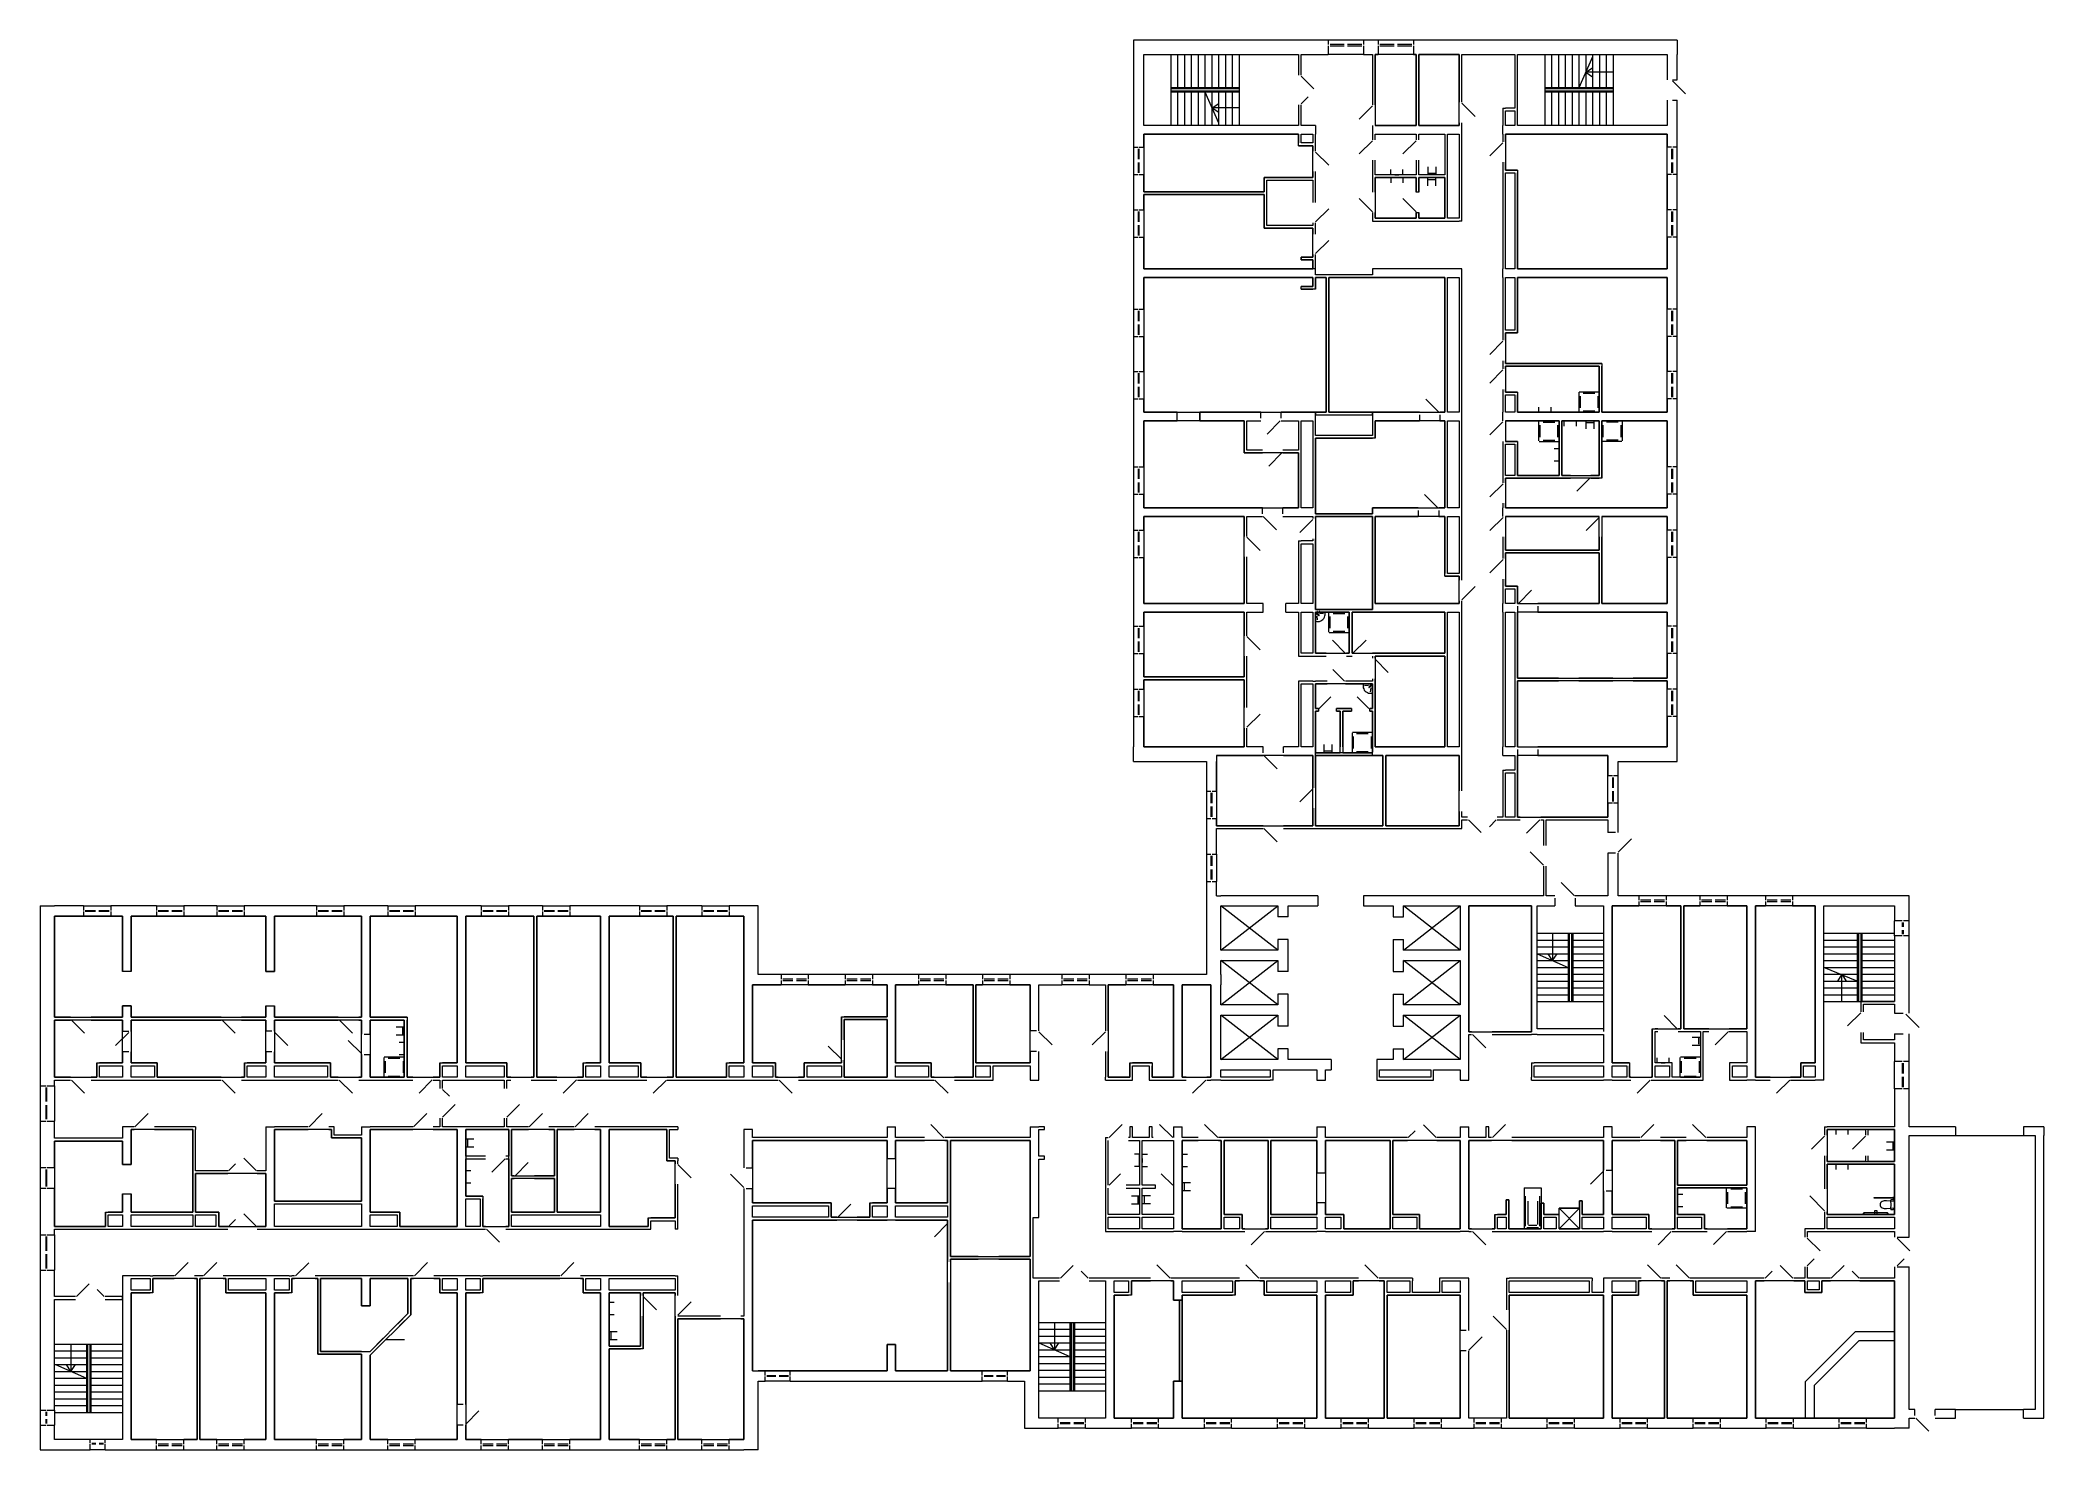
# Model space of a CAD drawing. Header units: millimetres. Extents: x 76266 to 164351, y 25374 to 87314.
import ezdxf

# ---------------------------------------------------------------- set-up
doc = ezdxf.new("R2010")
doc.units = ezdxf.units.MM
doc.header["$MEASUREMENT"] = 0
for name, color, linetype, lineweight in [('Новый_0_Ном._пера__255', 255, 'Continuous', 18), ('Новый_0_Ном._пера__7', 7, 'Continuous', 18), ('Новый_0_Ном._пера__8', 8, 'Continuous', 18)]:
    doc.layers.add(name, color=color, linetype=linetype, lineweight=lineweight)

msp = doc.modelspace()

# ---------------------------------------------------------------- linework, layer by layer
at = {"layer": 'Новый_0_Ном._пера__255', "color": 255, "linetype": 'Continuous', "lineweight": 18, "flags": 128}
for points in [[(134957, 86674), (134957, 83564), (136755, 83564), (136755, 86674)], [(136875, 86674), (136875, 83564), (138650, 83564), (138650, 86674)], [(124786, 83184), (124786, 80644), (130077, 80644), (130077, 81284), (132217, 81284), (132217, 82674), (131577, 82674), (131577, 83184)], [(147786, 77264), (147786, 83184), (140690, 83184), (140690, 81603), (141210, 81603), (141210, 77264)], [(134957, 81274), (134957, 79484), (136755, 79484), (136755, 79734), (136875, 79734), (136875, 79484), (138020, 79484), (138020, 81274), (136875, 81274), (136875, 80634), (136755, 80634), (136755, 81274)], [(124786, 80524), (124786, 77264), (132217, 77264), (132217, 77654), (131697, 77654), (131697, 77774), (132217, 77774), (132217, 79044), (130077, 79044), (130077, 80524)], [(132795, 70964), (132795, 76884), (132337, 76884), (132337, 76374), (131697, 76374), (131697, 76494), (132217, 76494), (132217, 76884), (124786, 76884), (124786, 70964), (132337, 70964)], [(138020, 70964), (138020, 76884), (134837, 76884), (132915, 76884), (132915, 70964), (134837, 70964)], [(147786, 70964), (147786, 76884), (141210, 76884), (141210, 74448), (140690, 74448), (140690, 73106), (144925, 73106), (144925, 70964)], [(140690, 72986), (140690, 71846), (141210, 71846), (141210, 70964), (144805, 70964), (144805, 72986)], [(131577, 66764), (131577, 69181), (129199, 69181), (129199, 70584), (124786, 70584), (124786, 66764)], [(132337, 69824), (132337, 66764), (132337, 66504), (134837, 66504), (134837, 66764), (138020, 66764), (138020, 70584), (134957, 70584), (134957, 69824)], [(141210, 69684), (141210, 68184), (143045, 68184), (143045, 70584), (140690, 70584), (140690, 69684)], [(144925, 70584), (144925, 68064), (140690, 68064), (140690, 66764), (147786, 66764), (147786, 70584)], [(143165, 70584), (143165, 68184), (144805, 68184), (144805, 70584)], [(124786, 66384), (124786, 62564), (129199, 62564), (129199, 66384)], [(132337, 66384), (132337, 62304), (134837, 62304), (134837, 66384)], [(134957, 66384), (134957, 62564), (138650, 62564), (138650, 63764), (138020, 63764), (138020, 66384)], [(144805, 64903), (144805, 66384), (140690, 66384), (140690, 64903)], [(144925, 66384), (144925, 62564), (147786, 62564), (147786, 66384)], [(144805, 62564), (144805, 64783), (140690, 64783), (140690, 63324), (141210, 63324), (141210, 62564)], [(124786, 62184), (124786, 59334), (129199, 59334), (129199, 62184)], [(132337, 62184), (132337, 60372), (133817, 60372), (133817, 62184)], [(138020, 60372), (138020, 62184), (134957, 62184), (133937, 62184), (133937, 60372)], [(147786, 59284), (147786, 62184), (141210, 62184), (141210, 59284)], [(134957, 60252), (134957, 56264), (138020, 56264), (138020, 60252)], [(124786, 59214), (124786, 56264), (127986, 56264), (129199, 56264), (129199, 59214)], [(132337, 59033), (132337, 57950), (132457, 57950), (132457, 57830), (132337, 57830), (132337, 56004), (133420, 56004), (133420, 57830), (133257, 57830), (133257, 57950), (133917, 57950), (133917, 57830), (133540, 57830), (133540, 56004), (134837, 56004), (134837, 57830), (134717, 57830), (134717, 57950), (134837, 57950), (134837, 59033)], [(147786, 56264), (147786, 59164), (141210, 59164), (141210, 56264), (145186, 56264)], [(127986, 55884), (127986, 52794), (132217, 52794), (132217, 55884)], [(135298, 52794), (135298, 55884), (134837, 55884), (132337, 55884), (132337, 52794)], [(135418, 55884), (135418, 52794), (138650, 52794), (138650, 55884)], [(141210, 55884), (141210, 53174), (145186, 53174), (145186, 55884)], [(86196, 44380), (86196, 44890), (86576, 44890), (86576, 44380), (90396, 44380), (90396, 48824), (86576, 48824), (86576, 46390), (86196, 46390), (86196, 48824), (80276, 48824), (80276, 46390), (79896, 46390), (79896, 48824), (76906, 48824), (76906, 44380), (79896, 44380), (79896, 44890), (80276, 44890), (80276, 44380)], [(90776, 48824), (90776, 44380), (92396, 44380), (92396, 41744), (93836, 41744), (93836, 42374), (94596, 42374), (94596, 48824)], [(94976, 48824), (94976, 42374), (96786, 42374), (96786, 41744), (97976, 41744), (97976, 48824)], [(98096, 48824), (98096, 41744), (100136, 41744), (100136, 42374), (100896, 42374), (100896, 48824)], [(104102, 41744), (104102, 48824), (101276, 48824), (101276, 42374), (102671, 42374), (102671, 41744)], [(107196, 42374), (107196, 45804), (107196, 48824), (104222, 48824), (104222, 41744), (106436, 41744), (106436, 42374)], [(139076, 49274), (139076, 43744), (141826, 43744), (141826, 49274)], [(145376, 49274), (145376, 42374), (146136, 42374), (146136, 41744), (147136, 41744), (147136, 43874), (148396, 43874), (148396, 49274)], [(148516, 49274), (148516, 43874), (151296, 43874), (151296, 49274)], [(151676, 49274), (151676, 41744), (153666, 41744), (153666, 42374), (154296, 42374), (154296, 49274)], [(107576, 45804), (107576, 42374), (108591, 42374), (108591, 41744), (109861, 41744), (109861, 42374), (111489, 42374), (111489, 44398), (113496, 44398), (113496, 45804)], [(117276, 41744), (117276, 45804), (113876, 45804), (113876, 42374), (115444, 42374), (115444, 41744)], [(117396, 45804), (117396, 42374), (119796, 42374), (119796, 45804)], [(123216, 45804), (123216, 41744), (124166, 41744), (124166, 42374), (125146, 42374), (125146, 41744), (126096, 41744), (126096, 45804)], [(126476, 45804), (126476, 41744), (127726, 41744), (127726, 45804)], [(76906, 44260), (76906, 41744), (78756, 41744), (78756, 42374), (79896, 42374), (79896, 44260)], [(80276, 44260), (80276, 42374), (81416, 42374), (81416, 41744), (85246, 41744), (85246, 42374), (86196, 42374), (86196, 44260)], [(86576, 44260), (86576, 42374), (89026, 42374), (89026, 41744), (90396, 41744), (90396, 44260)], [(92276, 41744), (92276, 44260), (90776, 44260), (90776, 41744)], [(111609, 44278), (111609, 41744), (113496, 41744), (113496, 44278)], [(82977, 35824), (82977, 39454), (80276, 39454), (80276, 37917), (79896, 37917), (79896, 38944), (76906, 38944), (76906, 35194), (79136, 35194), (79136, 35824), (79896, 35824), (79896, 36617), (80276, 36617), (80276, 35824)], [(90396, 36299), (90396, 39084), (89073, 39084), (89073, 39454), (86576, 39454), (86576, 36299)], [(90776, 39454), (90776, 35824), (92086, 35824), (92086, 35194), (94596, 35194), (94596, 39454)], [(94976, 39454), (94976, 36525), (95726, 36525), (95726, 35194), (96866, 35194), (96866, 39454)], [(98881, 37421), (98881, 39454), (96986, 39454), (96986, 37421)], [(99001, 39454), (99001, 35824), (100896, 35824), (100896, 39454)], [(101276, 39454), (101276, 35194), (102997, 35194), (102997, 35564), (104184, 35564), (104184, 38068), (103814, 38068), (103814, 39454)], [(113496, 36224), (113496, 38974), (107576, 38974), (107576, 36224), (111039, 36224), (111039, 35594), (112736, 35594), (112736, 36224)], [(113876, 38974), (113876, 36224), (116161, 36224), (116161, 38974)], [(116281, 38974), (116281, 33872), (119796, 33872), (119796, 35580), (119796, 38974)], [(124716, 38974), (126096, 38974), (126096, 36999), (126096, 35719), (124716, 35719), (124716, 36879), (125296, 36879), (125296, 36999), (124716, 36999)], [(126476, 38974), (126476, 35089), (128192, 35089), (128192, 38974)], [(128312, 38974), (128312, 35719), (129107, 35719), (129107, 35089), (130247, 35089), (130247, 38974)], [(130367, 38974), (130367, 35719), (132396, 35719), (132396, 38974)], [(132776, 38974), (132776, 35719), (133571, 35719), (133571, 35089), (135611, 35089), (135611, 38974)], [(135731, 38974), (135731, 35719), (136905, 35719), (136905, 35089), (138696, 35089), (138696, 38974)], [(144996, 35719), (144996, 38974), (139076, 38974), (139076, 35089), (140216, 35089), (140216, 35719), (140716, 35719), (140716, 36367), (140836, 36367), (140836, 35089), (142252, 35089), (142252, 36210), (142372, 36210), (142372, 35719), (143037, 35719), (143037, 35989), (143937, 35989), (143937, 36312), (144057, 36312), (144057, 35719)], [(148130, 35089), (148130, 38974), (145376, 38974), (145376, 35719), (146990, 35719), (146990, 35089)], [(148250, 38974), (148250, 37009), (151296, 37009), (151296, 38974)], [(154826, 38047), (157786, 38047), (157786, 39454), (154826, 39454)], [(154826, 37927), (154826, 35719), (157786, 35719), (157786, 37927)], [(86196, 35194), (86196, 37521), (83097, 37521), (83097, 35824), (84117, 35824), (84117, 35194)], [(96986, 37301), (96986, 35824), (98881, 35824), (98881, 37301)], [(149424, 35719), (149424, 35089), (151296, 35089), (151296, 36889), (148250, 36889), (148250, 35719)], [(113496, 28844), (113496, 30004), (113876, 30004), (113876, 28844), (116161, 28844), (116161, 35474), (107576, 35474), (107576, 28844)], [(116281, 33752), (116281, 28844), (119796, 28844), (119796, 32919), (119796, 33752)], [(80276, 32274), (80276, 25824), (83176, 25824), (83176, 32904), (81226, 32904), (81226, 32274)], [(83296, 32904), (83296, 25824), (86196, 25824), (86196, 32274), (84436, 32274), (84436, 32904)], [(90396, 25824), (90396, 29584), (88476, 29584), (88476, 32904), (87336, 32904), (87336, 32274), (86576, 32274), (86576, 25824)], [(88596, 32904), (88596, 29704), (90396, 29704), (90776, 29704), (92438, 31365), (92438, 32904), (90776, 32904), (90776, 31704), (90396, 31704), (90396, 32904)], [(90776, 29534), (90776, 25824), (94596, 25824), (94596, 32274), (93836, 32274), (93836, 32904), (92558, 32904), (92558, 31315)], [(94976, 32274), (94976, 25824), (100896, 25824), (100896, 32274), (100136, 32274), (100136, 32904), (95736, 32904), (95736, 32274)], [(123476, 32169), (123476, 26774), (126096, 26774), (126096, 28389), (126356, 28389), (126356, 31951), (126096, 31951), (126096, 32799), (124236, 32799), (124236, 32169)], [(126476, 31951), (126476, 28389), (126476, 26774), (132396, 26774), (132396, 32169), (130076, 32169), (130076, 32799), (128796, 32799), (128796, 32169), (126476, 32169)], [(132776, 32169), (132776, 26774), (135356, 26774), (135356, 32799), (133990, 32799), (133990, 32169)], [(145376, 32169), (145376, 26774), (147666, 26774), (147666, 32799), (146526, 32799), (146526, 32169)], [(151296, 26774), (151296, 32169), (148926, 32169), (148926, 32799), (147786, 32799), (147786, 26774)], [(151676, 26774), (153869, 26774), (157786, 26774), (157786, 30580), (157786, 32799), (154586, 32799), (154586, 32289), (153836, 32289), (153836, 32799), (151676, 32799)], [(101276, 29814), (101276, 25824), (104184, 25824), (104184, 32274), (102781, 32274), (102781, 29814)], [(101276, 32274), (101276, 29934), (102661, 29934), (102661, 32274)], [(135476, 32169), (135476, 26774), (138696, 26774), (138696, 32169)], [(140846, 32169), (140846, 26774), (144996, 26774), (144996, 32169)], [(104304, 31134), (104304, 25824), (107196, 25824), (107196, 28844), (107196, 31134)]]:
    msp.add_lwpolyline(points, close=True, dxfattribs=at)
at = {"layer": 'Новый_0_Ном._пера__7', "color": 7, "linetype": 'Continuous', "lineweight": 18}
for p, q in [((132895, 87314), (132895, 87114)), ((134445, 87314), (132895, 87314)), ((132895, 87314), (132895, 87114)), ((134445, 87314), (134445, 87114)), ((134445, 87314), (134445, 87114)), ((135085, 87314), (135085, 87114)), ((136635, 87314), (135085, 87314)), ((135085, 87314), (135085, 87114)), ((136635, 87314), (136635, 87114)), ((136635, 87314), (136635, 87114)), ((125986, 83564), (125986, 86674)), ((126286, 85219), (126286, 86674)), ((126286, 85219), (126286, 86579)), ((126586, 85219), (126586, 86674)), ((126586, 85219), (126586, 86579)), ((126886, 85219), (126886, 86674)), ((127186, 85219), (127186, 86674)), ((127186, 85219), (127186, 86579)), ((127486, 85219), (127486, 86674)), ((127786, 85219), (127786, 86674)), ((128086, 85219), (128086, 86674)), ((128386, 85219), (128386, 86674)), ((128386, 85219), (128386, 86579)), ((128686, 85219), (128686, 86674)), ((128986, 83564), (128986, 86674)), ((132895, 87064), (132895, 86674)), ((132895, 87064), (132895, 86674)), ((134445, 86674), (132895, 86674)), ((133595, 87114), (132970, 87114)), ((132970, 87064), (133595, 87064)), ((134370, 87114), (133745, 87114)), ((133745, 87064), (134370, 87064)), ((134445, 87064), (134445, 86674)), ((134445, 87064), (134445, 86674)), ((135085, 87064), (135085, 86674)), ((135085, 87064), (135085, 86674)), ((136635, 86674), (135085, 86674)), ((135785, 87114), (135160, 87114)), ((135160, 87064), (135785, 87064)), ((136560, 87114), (135935, 87114)), ((135935, 87064), (136560, 87064)), ((136635, 87064), (136635, 86674)), ((136635, 87064), (136635, 86674)), ((142410, 86674), (142410, 83564)), ((142710, 86674), (142710, 85219)), ((142710, 86579), (142710, 85219)), ((143010, 86674), (143010, 85219)), ((143010, 86579), (143010, 85219)), ((143310, 86674), (143310, 85219)), ((143610, 86674), (143610, 85219)), ((143610, 86579), (143610, 85219)), ((143910, 86674), (143910, 85219)), ((144510, 86579), (143910, 85219)), ((144210, 86674), (144210, 85219)), ((144510, 86674), (144510, 85219)), ((144810, 86674), (144810, 85219)), ((144810, 86579), (144810, 85219)), ((145110, 86674), (145110, 85219)), ((145410, 86674), (145410, 83564)), ((131697, 85729), (132254, 85172)), ((144210, 85899), (144510, 86094)), ((145410, 85899), (144210, 85899)), ((144210, 85899), (144510, 85703)), ((148021, 85569), (148236, 85569)), ((148021, 85569), (148236, 85569)), ((148021, 85569), (148236, 85569)), ((148021, 85529), (148601, 84949)), ((128986, 85219), (125986, 85219)), ((128986, 85169), (125986, 85169)), ((128986, 85069), (125986, 85069)), ((128986, 85019), (125986, 85019)), ((126286, 83659), (126286, 85019)), ((126286, 83564), (126286, 85019)), ((126586, 83659), (126586, 85019)), ((126586, 83564), (126586, 85019)), ((126886, 83564), (126886, 85019)), ((127186, 83659), (127186, 85019)), ((127186, 83564), (127186, 85019)), ((127486, 83564), (127486, 85019)), ((128086, 83659), (127486, 85019)), ((127786, 83564), (127786, 85019)), ((128086, 83564), (128086, 85019)), ((128386, 83659), (128386, 85019)), ((128386, 83564), (128386, 85019)), ((128686, 83564), (128686, 85019)), ((131697, 84509), (132002, 84814)), ((145410, 85219), (142410, 85219)), ((145410, 85169), (142410, 85169)), ((145410, 85069), (142410, 85069)), ((145410, 85019), (142410, 85019)), ((142710, 85019), (142710, 83659)), ((142710, 85019), (142710, 83564)), ((143010, 85019), (143010, 83659)), ((143010, 85019), (143010, 83564)), ((143310, 85019), (143310, 83564)), ((143610, 85019), (143610, 83659)), ((143610, 85019), (143610, 83564)), ((143910, 85019), (143910, 83564)), ((144210, 85019), (144210, 83564)), ((144510, 85019), (144510, 83564)), ((144810, 85019), (144810, 83659)), ((144810, 85019), (144810, 83564)), ((145110, 85019), (145110, 83564)), ((148021, 84669), (148236, 84669)), ((148021, 84669), (148236, 84669)), ((148021, 84669), (148236, 84669)), ((127786, 84339), (128086, 84534)), ((128986, 84339), (127786, 84339)), ((127786, 84339), (128086, 84143)), ((134837, 84424), (134257, 83844)), ((138770, 84544), (139350, 83964)), ((134837, 82894), (134257, 82314)), ((136755, 82894), (136175, 82314)), ((138770, 83184), (138770, 83564)), ((138770, 83184), (138770, 83564)), ((140570, 82804), (139990, 82224)), ((140570, 83184), (140570, 83564)), ((140570, 83184), (140570, 83564)), ((124336, 82609), (124536, 82609)), ((124336, 82609), (124336, 81409)), ((124336, 82609), (124536, 82609)), ((124536, 82534), (124536, 82084)), ((124536, 81934), (124536, 81484)), ((124586, 82609), (124786, 82609)), ((124586, 82609), (124786, 82609)), ((124586, 82084), (124586, 82534)), ((124586, 81484), (124586, 81934)), ((124786, 82609), (124786, 81409)), ((132337, 82394), (132916, 81814)), ((147986, 82609), (147786, 82609)), ((147786, 81409), (147786, 82609)), ((147986, 82609), (147786, 82609)), ((147986, 82534), (147986, 82084)), ((147986, 81934), (147986, 81484)), ((148236, 82609), (148036, 82609)), ((148236, 82609), (148036, 82609)), ((148036, 82084), (148036, 82534)), ((148036, 81484), (148036, 81934)), ((148236, 81409), (148236, 82609)), ((124336, 81409), (124536, 81409)), ((124336, 81409), (124536, 81409)), ((124586, 81409), (124786, 81409)), ((124586, 81409), (124786, 81409)), ((135636, 81394), (135636, 81622)), ((136176, 81394), (135636, 81394)), ((136176, 81274), (135636, 81274)), ((135636, 81274), (135636, 81045)), ((135821, 81394), (135991, 81394)), ((135821, 81274), (135991, 81274)), ((136176, 81394), (136176, 81622)), ((136176, 81274), (136176, 81045)), ((137269, 81750), (137269, 81394)), ((137619, 81394), (137269, 81394)), ((137619, 81274), (137269, 81274)), ((137269, 80918), (137269, 81274)), ((137299, 81472), (137589, 81472)), ((137299, 81196), (137589, 81196)), ((137619, 81750), (137619, 81394)), ((137619, 80918), (137619, 81274)), ((147986, 81409), (147786, 81409)), ((147986, 81409), (147786, 81409)), ((148236, 81409), (148036, 81409)), ((148236, 81409), (148036, 81409)), ((134837, 79774), (134257, 80354)), ((136755, 79774), (136175, 80354)), ((124336, 79859), (124536, 79859)), ((124336, 79859), (124336, 78659)), ((124336, 79859), (124536, 79859)), ((124536, 79784), (124536, 79334)), ((124586, 79859), (124786, 79859)), ((124586, 79859), (124786, 79859)), ((124586, 79334), (124586, 79784)), ((124786, 79859), (124786, 78659)), ((132337, 79324), (132916, 79904)), ((147986, 79859), (147786, 79859)), ((147786, 78659), (147786, 79859)), ((147986, 79859), (147786, 79859)), ((147986, 79784), (147986, 79334)), ((148236, 79859), (148036, 79859)), ((148236, 79859), (148036, 79859)), ((148036, 79334), (148036, 79784)), ((148236, 78659), (148236, 79859)), ((124336, 78659), (124536, 78659)), ((124336, 78659), (124536, 78659)), ((124536, 79184), (124536, 78734)), ((124586, 78734), (124586, 79184)), ((124586, 78659), (124786, 78659)), ((124586, 78659), (124786, 78659)), ((132337, 77934), (132916, 78514)), ((147986, 78659), (147786, 78659)), ((147986, 78659), (147786, 78659)), ((147986, 79184), (147986, 78734)), ((148036, 78734), (148036, 79184)), ((148236, 78659), (148036, 78659)), ((148236, 78659), (148036, 78659)), ((138770, 76884), (138770, 77264)), ((138770, 76884), (138770, 77264)), ((140570, 76884), (140570, 77264)), ((140570, 76884), (140570, 77264)), ((132795, 76114), (132795, 72134)), ((132915, 72134), (132915, 76114)), ((124336, 75491), (124536, 75491)), ((124336, 75491), (124336, 74291)), ((124336, 75491), (124536, 75491)), ((124536, 75416), (124536, 74966)), ((124586, 75491), (124786, 75491)), ((124586, 75491), (124786, 75491)), ((124586, 74966), (124586, 75416)), ((124786, 75491), (124786, 74291)), ((147986, 75491), (147786, 75491)), ((147786, 74291), (147786, 75491)), ((147986, 75491), (147786, 75491)), ((147986, 75416), (147986, 74966)), ((148236, 75491), (148036, 75491)), ((148236, 75491), (148036, 75491)), ((148036, 74966), (148036, 75416)), ((148236, 74291), (148236, 75491)), ((124336, 74291), (124536, 74291)), ((124336, 74291), (124536, 74291)), ((124536, 74816), (124536, 74366)), ((124586, 74366), (124586, 74816)), ((124586, 74291), (124786, 74291)), ((124586, 74291), (124786, 74291)), ((140570, 74086), (139990, 73506)), ((147986, 74291), (147786, 74291)), ((147986, 74291), (147786, 74291)), ((147986, 74816), (147986, 74366)), ((148036, 74366), (148036, 74816)), ((148236, 74291), (148036, 74291)), ((148236, 74291), (148036, 74291)), ((124336, 72749), (124536, 72749)), ((124336, 72749), (124336, 71549)), ((124336, 72749), (124536, 72749)), ((124536, 72674), (124536, 72224)), ((124586, 72749), (124786, 72749)), ((124586, 72749), (124786, 72749)), ((124586, 72224), (124586, 72674)), ((124786, 72749), (124786, 71549)), ((140570, 72826), (139990, 72246)), ((147986, 72749), (147786, 72749)), ((147786, 71549), (147786, 72749)), ((147986, 72749), (147786, 72749)), ((147986, 72674), (147986, 72224)), ((148236, 72749), (148036, 72749)), ((148236, 72749), (148036, 72749)), ((148036, 72224), (148036, 72674)), ((148236, 71549), (148236, 72749)), ((124336, 71549), (124536, 71549)), ((124336, 71549), (124536, 71549)), ((124536, 72074), (124536, 71624)), ((124586, 71624), (124586, 72074)), ((124586, 71549), (124786, 71549)), ((124586, 71549), (124786, 71549)), ((137756, 70964), (137176, 71544)), ((147986, 71549), (147786, 71549)), ((147986, 71549), (147786, 71549)), ((147986, 72074), (147986, 71624)), ((148036, 71624), (148036, 72074)), ((148236, 71549), (148036, 71549)), ((148236, 71549), (148036, 71549)), ((126251, 70584), (126251, 70964)), ((126251, 70584), (126251, 70964)), ((126251, 70964), (127251, 70964)), ((126251, 70584), (126251, 70964)), ((127251, 70584), (126251, 70584)), ((127251, 70584), (127251, 70964)), ((127251, 70584), (127251, 70964)), ((127251, 70964), (127251, 70584)), ((129925, 70699), (129925, 70964)), ((129925, 70699), (129925, 70964)), ((129925, 70699), (129925, 70964)), ((130785, 70584), (130205, 70004)), ((130825, 70699), (130825, 70964)), ((130825, 70699), (130825, 70964)), ((130825, 70699), (130825, 70964)), ((136896, 70849), (136896, 70584)), ((136896, 70849), (136896, 70584)), ((136896, 70849), (136896, 70584)), ((137796, 70849), (137796, 70584)), ((137796, 70849), (137796, 70584)), ((137796, 70849), (137796, 70584)), ((138770, 70584), (138770, 70964)), ((138770, 70584), (138770, 70964)), ((140570, 70544), (139990, 69964)), ((140570, 70584), (140570, 70964)), ((140570, 70584), (140570, 70964)), ((142156, 70964), (142156, 71192)), ((142156, 70964), (142696, 70964)), ((142511, 70964), (142341, 70964)), ((142696, 70964), (142696, 71192)), ((143790, 70584), (143250, 70584)), ((143250, 70584), (143250, 70355)), ((143435, 70584), (143605, 70584)), ((143790, 70584), (143790, 70355)), ((144580, 70584), (144230, 70584)), ((144230, 70228), (144230, 70584)), ((144260, 70506), (144550, 70506)), ((144580, 70228), (144580, 70584)), ((130858, 69181), (130278, 68601)), ((143045, 69353), (142817, 69353)), ((143045, 68813), (142817, 68813)), ((143045, 68813), (143045, 69353)), ((143045, 69168), (143045, 68998)), ((124336, 68559), (124536, 68559)), ((124336, 68559), (124336, 67359)), ((124336, 68559), (124536, 68559)), ((124536, 68484), (124536, 68034)), ((124536, 67884), (124536, 67434)), ((124586, 68559), (124786, 68559)), ((124586, 68559), (124786, 68559)), ((124586, 68034), (124586, 68484)), ((124586, 67434), (124586, 67884)), ((124786, 68559), (124786, 67359)), ((144395, 68069), (143815, 67489)), ((147986, 68559), (147786, 68559)), ((147786, 67359), (147786, 68559)), ((147986, 68559), (147786, 68559)), ((147986, 68484), (147986, 68034)), ((147986, 67884), (147986, 67434)), ((148236, 68559), (148036, 68559)), ((148236, 68559), (148036, 68559)), ((148036, 68034), (148036, 68484)), ((148036, 67434), (148036, 67884)), ((148236, 67359), (148236, 68559)), ((124336, 67359), (124536, 67359)), ((124336, 67359), (124536, 67359)), ((124586, 67359), (124786, 67359)), ((124586, 67359), (124786, 67359)), ((137710, 66764), (137130, 67344)), ((140575, 67824), (139995, 67244)), ((147986, 67359), (147786, 67359)), ((147986, 67359), (147786, 67359)), ((148236, 67359), (148036, 67359)), ((148236, 67359), (148036, 67359)), ((129998, 66499), (129998, 66764)), ((129998, 66499), (129998, 66764)), ((129998, 66499), (129998, 66764)), ((130038, 66384), (130618, 65804)), ((130898, 66499), (130898, 66764)), ((130898, 66499), (130898, 66764)), ((130898, 66499), (130898, 66764)), ((132217, 66257), (131637, 65677)), ((136850, 66649), (136850, 66384)), ((136850, 66649), (136850, 66384)), ((136850, 66649), (136850, 66384)), ((137750, 66649), (137750, 66384)), ((137750, 66649), (137750, 66384)), ((137750, 66649), (137750, 66384)), ((138770, 66384), (138770, 66764)), ((138770, 66384), (138770, 66764)), ((140575, 66344), (139995, 65764)), ((140570, 66384), (140570, 66764)), ((140570, 66384), (140570, 66764)), ((144805, 66344), (144225, 65764)), ((124336, 65789), (124536, 65789)), ((124336, 65789), (124336, 64589)), ((124336, 65789), (124536, 65789)), ((124536, 65714), (124536, 65264)), ((124586, 65789), (124786, 65789)), ((124586, 65789), (124786, 65789)), ((124586, 65264), (124586, 65714)), ((124786, 65789), (124786, 64589)), ((129319, 65468), (129899, 64888)), ((147986, 65789), (147786, 65789)), ((147786, 64589), (147786, 65789)), ((147986, 65789), (147786, 65789)), ((147986, 65714), (147986, 65264)), ((148236, 65789), (148036, 65789)), ((148236, 65789), (148036, 65789)), ((148036, 65264), (148036, 65714)), ((148236, 64589), (148236, 65789)), ((124336, 64589), (124536, 64589)), ((124336, 64589), (124536, 64589)), ((124536, 65114), (124536, 64664)), ((124586, 64664), (124586, 65114)), ((124586, 64589), (124786, 64589)), ((124586, 64589), (124786, 64589)), ((140575, 64493), (139995, 63914)), ((147986, 64589), (147786, 64589)), ((147986, 64589), (147786, 64589)), ((147986, 65114), (147986, 64664)), ((148036, 64664), (148036, 65114)), ((148236, 64589), (148036, 64589)), ((148236, 64589), (148036, 64589)), ((130027, 62184), (130027, 62564)), ((130027, 62184), (130027, 62564)), ((131027, 62184), (131027, 62564)), ((131027, 62184), (131027, 62564)), ((138770, 62724), (139350, 63304)), ((138770, 62184), (138770, 62564)), ((138770, 62184), (138770, 62564)), ((140570, 62184), (140570, 62564)), ((140570, 62184), (140570, 62564)), ((141250, 62564), (141830, 63144)), ((132417, 61836), (132400, 62010)), ((132685, 62103), (132510, 62120)), ((141210, 62449), (141210, 62184)), ((141210, 62449), (141210, 62184)), ((141210, 62449), (141210, 62184)), ((142110, 62449), (142110, 62184)), ((142110, 62449), (142110, 62184)), ((142110, 62449), (142110, 62184)), ((124336, 61559), (124536, 61559)), ((124336, 61559), (124336, 60359)), ((124336, 61559), (124536, 61559)), ((124536, 61484), (124536, 61034)), ((124536, 60884), (124536, 60434)), ((124586, 61559), (124786, 61559)), ((124586, 61559), (124786, 61559)), ((124586, 61034), (124586, 61484)), ((124586, 60434), (124586, 60884)), ((124786, 61559), (124786, 60359)), ((129319, 61107), (129899, 60528)), ((133657, 60367), (133077, 60947)), ((133977, 60372), (134556, 60952)), ((147986, 61559), (147786, 61559)), ((147786, 60359), (147786, 61559)), ((147986, 61559), (147786, 61559)), ((147986, 61484), (147986, 61034)), ((147986, 60884), (147986, 60434)), ((148236, 61559), (148036, 61559)), ((148236, 61559), (148036, 61559)), ((148036, 61034), (148036, 61484)), ((148036, 60434), (148036, 60884)), ((148236, 60359), (148236, 61559)), ((124336, 60359), (124536, 60359)), ((124336, 60359), (124536, 60359)), ((124586, 60359), (124786, 60359)), ((124586, 60359), (124786, 60359)), ((134952, 60113), (135531, 59533)), ((147986, 60359), (147786, 60359)), ((147986, 60359), (147786, 60359)), ((148236, 60359), (148036, 60359)), ((148236, 60359), (148036, 60359)), ((133607, 59153), (133097, 59662)), ((143014, 59284), (146302, 59284)), ((146302, 59164), (143014, 59164)), ((124336, 58799), (124536, 58799)), ((124336, 58799), (124336, 57599)), ((124336, 58799), (124536, 58799)), ((124536, 58724), (124536, 58274)), ((124586, 58799), (124786, 58799)), ((124586, 58799), (124786, 58799)), ((124586, 58274), (124586, 58724)), ((124786, 58799), (124786, 57599)), ((132497, 57950), (133006, 58459)), ((134677, 57950), (134167, 58459)), ((134488, 58952), (134663, 58969)), ((134756, 58684), (134773, 58859)), ((147986, 58799), (147786, 58799)), ((147786, 57599), (147786, 58799)), ((147986, 58799), (147786, 58799)), ((147986, 58724), (147986, 58274)), ((148236, 58799), (148036, 58799)), ((148236, 58799), (148036, 58799)), ((148036, 58274), (148036, 58724)), ((148236, 57599), (148236, 58799)), ((124336, 57599), (124536, 57599)), ((124336, 57599), (124536, 57599)), ((124536, 58124), (124536, 57674)), ((124586, 57674), (124586, 58124)), ((124586, 57599), (124786, 57599)), ((124586, 57599), (124786, 57599)), ((129319, 57125), (129899, 57704)), ((147986, 57599), (147786, 57599)), ((147986, 57599), (147786, 57599)), ((147986, 58124), (147986, 57674)), ((148036, 57674), (148036, 58124)), ((148236, 57599), (148036, 57599)), ((148236, 57599), (148036, 57599)), ((130027, 55999), (130027, 56264)), ((130027, 55999), (130027, 56264)), ((130027, 55999), (130027, 56264)), ((130067, 55884), (130646, 55304)), ((130927, 55999), (130927, 56264)), ((130927, 55999), (130927, 56264)), ((130927, 55999), (130927, 56264)), ((132337, 55884), (132337, 56264)), ((132337, 55884), (132337, 56264)), ((132703, 56360), (132703, 56004)), ((133053, 56004), (132703, 56004)), ((132734, 56082), (133023, 56082)), ((133053, 56360), (133053, 56004)), ((134837, 55884), (134837, 56264)), ((134837, 55884), (134837, 56264)), ((138770, 55884), (138770, 56264)), ((138770, 55884), (138770, 56264)), ((140570, 55884), (140570, 56264)), ((140570, 55884), (140570, 56264)), ((141210, 56149), (141210, 55884)), ((141210, 56149), (141210, 55884)), ((141210, 56149), (141210, 55884)), ((142110, 56149), (142110, 55884)), ((142110, 56149), (142110, 55884)), ((142110, 56149), (142110, 55884)), ((145386, 54984), (145186, 54984)), ((145186, 53784), (145186, 54984)), ((145386, 54984), (145186, 54984)), ((145386, 54909), (145386, 54459)), ((145636, 54984), (145436, 54984)), ((145636, 54984), (145436, 54984)), ((145436, 54459), (145436, 54909)), ((145636, 53784), (145636, 54984)), ((127536, 54314), (127736, 54314)), ((127536, 54314), (127536, 53114)), ((127536, 54314), (127736, 54314)), ((127736, 54239), (127736, 53789)), ((127786, 54314), (127986, 54314)), ((127786, 54314), (127986, 54314)), ((127786, 53789), (127786, 54239)), ((127986, 54314), (127986, 53114)), ((132217, 54424), (131637, 53844)), ((145386, 53784), (145186, 53784)), ((145386, 53784), (145186, 53784)), ((145386, 54309), (145386, 53859)), ((145436, 53859), (145436, 54309)), ((145636, 53784), (145436, 53784)), ((145636, 53784), (145436, 53784)), ((127536, 53114), (127736, 53114)), ((127536, 53114), (127736, 53114)), ((127736, 53639), (127736, 53189)), ((127786, 53189), (127786, 53639)), ((127786, 53114), (127986, 53114)), ((127786, 53114), (127986, 53114)), ((139060, 53054), (139617, 52497)), ((140280, 53054), (139975, 52748)), ((142190, 53054), (141610, 52474)), ((130067, 52674), (130646, 52094)), ((145521, 52494), (145186, 52494)), ((145521, 52494), (145186, 52494)), ((145521, 52494), (145186, 52494)), ((145636, 51634), (146216, 52214)), ((127536, 51554), (127736, 51554)), ((127536, 51554), (127536, 50354)), ((127536, 51554), (127736, 51554)), ((127736, 51479), (127736, 51029)), ((127786, 51554), (127986, 51554)), ((127786, 51554), (127986, 51554)), ((127786, 51029), (127786, 51479)), ((127986, 51554), (127986, 50354)), ((142350, 51064), (141770, 51644)), ((145521, 51594), (145186, 51594)), ((145521, 51594), (145186, 51594)), ((145521, 51594), (145186, 51594)), ((127536, 50354), (127736, 50354)), ((127536, 50354), (127736, 50354)), ((127736, 50879), (127736, 50429)), ((127786, 50429), (127786, 50879)), ((127786, 50354), (127986, 50354)), ((127786, 50354), (127986, 50354)), ((143710, 49724), (143130, 50304)), ((132436, 49724), (132436, 49274)), ((132436, 49724), (132436, 49274)), ((134436, 49724), (134436, 49274)), ((134436, 49724), (134436, 49274)), ((142850, 49609), (142850, 49274)), ((142850, 49609), (142850, 49274)), ((142850, 49609), (142850, 49274)), ((143750, 49609), (143750, 49274)), ((143750, 49609), (143750, 49274)), ((143750, 49609), (143750, 49274)), ((146546, 49724), (146546, 49524)), ((147746, 49724), (146546, 49724)), ((146546, 49724), (146546, 49524)), ((146546, 49474), (146546, 49274)), ((146546, 49474), (146546, 49274)), ((147071, 49524), (146621, 49524)), ((146621, 49474), (147071, 49474)), ((147671, 49524), (147221, 49524)), ((147221, 49474), (147671, 49474)), ((147746, 49724), (147746, 49524)), ((147746, 49724), (147746, 49524)), ((147746, 49474), (147746, 49274)), ((147746, 49474), (147746, 49274)), ((149226, 49724), (149226, 49524)), ((150426, 49724), (149226, 49724)), ((149226, 49724), (149226, 49524)), ((149226, 49474), (149226, 49274)), ((149226, 49474), (149226, 49274)), ((149751, 49524), (149301, 49524)), ((149301, 49474), (149751, 49474)), ((150351, 49524), (149901, 49524)), ((149901, 49474), (150351, 49474)), ((150426, 49724), (150426, 49524)), ((150426, 49724), (150426, 49524)), ((150426, 49474), (150426, 49274)), ((150426, 49474), (150426, 49274)), ((152106, 49724), (152106, 49524)), ((153306, 49724), (152106, 49724)), ((152106, 49724), (152106, 49524)), ((152106, 49474), (152106, 49274)), ((152106, 49474), (152106, 49274)), ((152631, 49524), (152181, 49524)), ((152181, 49474), (152631, 49474)), ((153231, 49524), (152781, 49524)), ((152781, 49474), (153231, 49474)), ((153306, 49724), (153306, 49524)), ((153306, 49724), (153306, 49524)), ((153306, 49474), (153306, 49274)), ((153306, 49474), (153306, 49274)), ((78176, 49274), (78176, 49074)), ((78176, 49274), (79376, 49274)), ((78176, 49274), (78176, 49074)), ((78176, 49024), (78176, 48824)), ((78176, 49024), (78176, 48824)), ((78176, 48824), (79376, 48824)), ((78251, 49074), (78701, 49074)), ((78701, 49024), (78251, 49024)), ((78851, 49074), (79301, 49074)), ((79301, 49024), (78851, 49024)), ((79376, 49274), (79376, 49074)), ((79376, 49274), (79376, 49074)), ((79376, 49024), (79376, 48824)), ((79376, 49024), (79376, 48824)), ((81386, 49274), (81386, 49074)), ((81386, 49274), (82586, 49274)), ((81386, 49274), (81386, 49074)), ((81386, 49024), (81386, 48824)), ((81386, 49024), (81386, 48824)), ((81386, 48824), (82586, 48824)), ((81461, 49074), (81911, 49074)), ((81911, 49024), (81461, 49024)), ((82061, 49074), (82511, 49074)), ((82511, 49024), (82061, 49024)), ((82586, 49274), (82586, 49074)), ((82586, 49274), (82586, 49074)), ((82586, 49024), (82586, 48824)), ((82586, 49024), (82586, 48824)), ((84036, 49274), (84036, 49074)), ((84036, 49274), (85236, 49274)), ((84036, 49274), (84036, 49074)), ((84036, 49024), (84036, 48824)), ((84036, 49024), (84036, 48824)), ((84036, 48824), (85236, 48824)), ((84111, 49074), (84561, 49074)), ((84561, 49024), (84111, 49024)), ((84711, 49074), (85161, 49074)), ((85161, 49024), (84711, 49024)), ((85236, 49274), (85236, 49074)), ((85236, 49274), (85236, 49074)), ((85236, 49024), (85236, 48824)), ((85236, 49024), (85236, 48824)), ((88416, 49274), (88416, 49074)), ((88416, 49274), (89616, 49274)), ((88416, 49274), (88416, 49074)), ((88416, 49024), (88416, 48824)), ((88416, 49024), (88416, 48824)), ((88416, 48824), (89616, 48824)), ((88491, 49074), (88941, 49074)), ((88941, 49024), (88491, 49024)), ((89091, 49074), (89541, 49074)), ((89541, 49024), (89091, 49024)), ((89616, 49274), (89616, 49074)), ((89616, 49274), (89616, 49074)), ((89616, 49024), (89616, 48824)), ((89616, 49024), (89616, 48824)), ((91556, 49274), (91556, 49074)), ((91556, 49274), (92756, 49274)), ((91556, 49274), (91556, 49074)), ((91556, 49024), (91556, 48824)), ((91556, 49024), (91556, 48824)), ((91556, 48824), (92756, 48824)), ((91631, 49074), (92081, 49074)), ((92081, 49024), (91631, 49024)), ((92231, 49074), (92681, 49074)), ((92681, 49024), (92231, 49024)), ((92756, 49274), (92756, 49074)), ((92756, 49274), (92756, 49074)), ((92756, 49024), (92756, 48824)), ((92756, 49024), (92756, 48824)), ((95656, 49274), (95656, 49074)), ((95656, 49274), (96856, 49274)), ((95656, 49274), (95656, 49074)), ((95656, 49024), (95656, 48824)), ((95656, 49024), (95656, 48824)), ((95656, 48824), (96856, 48824)), ((95731, 49074), (96181, 49074)), ((96181, 49024), (95731, 49024)), ((96331, 49074), (96781, 49074)), ((96781, 49024), (96331, 49024)), ((96856, 49274), (96856, 49074)), ((96856, 49274), (96856, 49074)), ((96856, 49024), (96856, 48824)), ((96856, 49024), (96856, 48824)), ((98356, 49274), (98356, 49074)), ((98356, 49274), (99556, 49274)), ((98356, 49274), (98356, 49074)), ((98356, 49024), (98356, 48824)), ((98356, 49024), (98356, 48824)), ((98356, 48824), (99556, 48824)), ((98431, 49074), (98881, 49074)), ((98881, 49024), (98431, 49024)), ((99031, 49074), (99481, 49074)), ((99481, 49024), (99031, 49024)), ((99556, 49274), (99556, 49074)), ((99556, 49274), (99556, 49074)), ((99556, 49024), (99556, 48824)), ((99556, 49024), (99556, 48824)), ((102616, 49274), (102616, 49074)), ((102616, 49274), (103816, 49274)), ((102616, 49274), (102616, 49074)), ((102616, 49024), (102616, 48824)), ((102616, 49024), (102616, 48824)), ((102616, 48824), (103816, 48824)), ((102691, 49074), (103141, 49074)), ((103141, 49024), (102691, 49024)), ((103291, 49074), (103741, 49074)), ((103741, 49024), (103291, 49024)), ((103816, 49274), (103816, 49074)), ((103816, 49274), (103816, 49074)), ((103816, 49024), (103816, 48824)), ((103816, 49024), (103816, 48824)), ((105356, 49274), (105356, 49074)), ((105356, 49274), (106556, 49274)), ((105356, 49274), (105356, 49074)), ((105356, 49024), (105356, 48824)), ((105356, 49024), (105356, 48824)), ((105356, 48824), (106556, 48824)), ((105431, 49074), (105881, 49074)), ((105881, 49024), (105431, 49024)), ((106031, 49074), (106481, 49074)), ((106481, 49024), (106031, 49024)), ((106556, 49274), (106556, 49074)), ((106556, 49274), (106556, 49074)), ((106556, 49024), (106556, 48824)), ((106556, 49024), (106556, 48824)), ((128176, 47324), (130676, 49274)), ((130676, 47324), (128176, 49274)), ((131126, 48799), (130676, 48799)), ((131126, 48799), (130676, 48799)), ((135746, 48799), (136196, 48799)), ((135746, 48799), (136196, 48799)), ((136196, 47324), (138696, 49274)), ((138696, 47324), (136196, 49274)), ((147746, 49274), (146546, 49274)), ((150426, 49274), (149226, 49274)), ((153306, 49274), (152106, 49274)), ((158126, 48616), (157786, 48616)), ((157786, 47956), (157786, 48616)), ((158126, 48616), (157786, 48616)), ((158126, 48541), (158126, 48361)), ((158426, 48616), (158176, 48616)), ((158426, 48616), (158176, 48616)), ((158176, 48361), (158176, 48541)), ((158426, 47956), (158426, 48616)), ((131126, 47799), (130676, 47799)), ((131126, 47799), (130676, 47799)), ((135746, 47799), (136196, 47799)), ((135746, 47799), (136196, 47799)), ((142076, 48074), (144996, 48074)), ((142076, 47774), (143436, 47774)), ((142756, 48074), (142756, 46874)), ((143436, 48074), (143436, 45074)), ((143486, 48074), (143486, 45074)), ((143586, 48074), (143586, 45074)), ((143636, 48074), (143636, 45074)), ((143636, 47774), (144996, 47774)), ((154676, 48074), (157786, 48074)), ((154676, 47774), (156146, 47774)), ((156146, 48074), (156146, 45074)), ((156196, 48074), (156196, 45074)), ((156296, 48074), (156296, 45074)), ((156346, 48074), (156346, 45074)), ((156346, 47774), (157786, 47774)), ((158126, 47956), (157786, 47956)), ((158126, 47956), (157786, 47956)), ((158126, 48211), (158126, 48031)), ((158176, 48031), (158176, 48211)), ((158426, 47956), (158176, 47956)), ((158426, 47956), (158176, 47956)), ((128176, 44923), (130676, 46874)), ((130676, 44923), (128176, 46874)), ((136196, 44923), (138696, 46874)), ((138696, 44923), (136196, 46874)), ((142076, 47474), (143436, 47474)), ((142076, 47474), (143436, 47474)), ((142076, 47174), (143436, 47174)), ((142076, 47174), (143436, 46574)), ((142076, 46874), (143436, 46874)), ((142756, 46874), (142561, 47174)), ((142756, 46874), (142952, 47174)), ((143636, 47474), (144996, 47474)), ((143636, 47474), (144996, 47474)), ((143636, 47174), (144996, 47174)), ((143636, 46874), (144996, 46874)), ((154676, 47474), (156146, 47474)), ((154676, 47174), (156146, 47174)), ((154676, 46874), (156146, 46874)), ((154786, 47474), (156146, 47474)), ((156346, 47474), (157706, 47474)), ((156346, 47474), (157786, 47474)), ((156346, 47174), (157786, 47174)), ((156346, 46874), (157786, 46874)), ((80276, 46390), (79896, 46390)), ((80276, 46390), (79896, 46390)), ((86196, 46390), (86576, 46390)), ((86196, 46390), (86576, 46390)), ((108836, 46254), (108836, 46054)), ((110036, 46254), (108836, 46254)), ((108836, 46254), (108836, 46054)), ((108836, 46004), (108836, 45804)), ((108836, 46004), (108836, 45804)), ((109361, 46054), (108911, 46054)), ((108911, 46004), (109361, 46004)), ((109961, 46054), (109511, 46054)), ((109511, 46004), (109961, 46004)), ((110036, 46254), (110036, 46054)), ((110036, 46254), (110036, 46054)), ((110036, 46004), (110036, 45804)), ((110036, 46004), (110036, 45804)), ((111656, 46254), (111656, 46054)), ((112856, 46254), (111656, 46254)), ((111656, 46254), (111656, 46054)), ((111656, 46004), (111656, 45804)), ((111656, 46004), (111656, 45804)), ((112181, 46054), (111731, 46054)), ((111731, 46004), (112181, 46004)), ((112781, 46054), (112331, 46054)), ((112331, 46004), (112781, 46004)), ((112856, 46254), (112856, 46054)), ((112856, 46254), (112856, 46054)), ((112856, 46004), (112856, 45804)), ((112856, 46004), (112856, 45804)), ((114876, 46254), (114876, 46054)), ((116076, 46254), (114876, 46254)), ((114876, 46254), (114876, 46054)), ((114876, 46004), (114876, 45804)), ((114876, 46004), (114876, 45804)), ((115401, 46054), (114951, 46054)), ((114951, 46004), (115401, 46004)), ((116001, 46054), (115551, 46054)), ((115551, 46004), (116001, 46004)), ((116076, 46254), (116076, 46054)), ((116076, 46254), (116076, 46054)), ((116076, 46004), (116076, 45804)), ((116076, 46004), (116076, 45804)), ((117696, 46254), (117696, 46054)), ((118896, 46254), (117696, 46254)), ((117696, 46254), (117696, 46054)), ((117696, 46004), (117696, 45804)), ((117696, 46004), (117696, 45804)), ((118221, 46054), (117771, 46054)), ((117771, 46004), (118221, 46004)), ((118821, 46054), (118371, 46054)), ((118371, 46004), (118821, 46004)), ((118896, 46254), (118896, 46054)), ((118896, 46254), (118896, 46054)), ((118896, 46004), (118896, 45804)), ((118896, 46004), (118896, 45804)), ((121176, 46254), (121176, 46054)), ((122376, 46254), (121176, 46254)), ((121176, 46254), (121176, 46054)), ((121176, 46004), (121176, 45804)), ((121176, 46004), (121176, 45804)), ((121701, 46054), (121251, 46054)), ((121251, 46004), (121701, 46004)), ((122301, 46054), (121851, 46054)), ((121851, 46004), (122301, 46004)), ((122376, 46254), (122376, 46054)), ((122376, 46254), (122376, 46054)), ((122376, 46004), (122376, 45804)), ((122376, 46004), (122376, 45804)), ((123996, 46254), (123996, 46054)), ((125196, 46254), (123996, 46254)), ((123996, 46254), (123996, 46054)), ((123996, 46004), (123996, 45804)), ((123996, 46004), (123996, 45804)), ((124521, 46054), (124071, 46054)), ((124071, 46004), (124521, 46004)), ((125121, 46054), (124671, 46054)), ((124671, 46004), (125121, 46004)), ((125196, 46254), (125196, 46054)), ((125196, 46254), (125196, 46054)), ((125196, 46004), (125196, 45804)), ((125196, 46004), (125196, 45804)), ((131126, 46399), (130676, 46399)), ((131126, 46399), (130676, 46399)), ((135746, 46399), (136196, 46399)), ((135746, 46399), (136196, 46399)), ((142076, 46574), (143436, 46574)), ((142076, 46274), (143436, 46274)), ((142076, 46274), (143436, 46274)), ((142076, 45974), (143436, 45974)), ((143636, 46574), (144996, 46574)), ((143636, 46274), (144996, 46274)), ((143636, 46274), (144996, 46274)), ((143636, 45974), (144996, 45974)), ((154676, 46574), (156146, 46574)), ((156146, 45974), (154676, 46574)), ((154676, 46274), (156146, 46274)), ((154676, 45974), (156146, 45974)), ((154786, 46274), (156146, 46274)), ((155466, 46274), (155271, 45974)), ((155466, 45074), (155466, 46274)), ((155466, 46274), (155662, 45974)), ((156346, 46574), (157786, 46574)), ((156346, 46274), (157706, 46274)), ((156346, 46274), (157786, 46274)), ((156346, 45974), (157786, 45974)), ((110036, 45804), (108836, 45804)), ((112856, 45804), (111656, 45804)), ((116076, 45804), (114876, 45804)), ((118896, 45804), (117696, 45804)), ((122376, 45804), (121176, 45804)), ((125196, 45804), (123996, 45804)), ((131126, 45399), (130676, 45399)), ((131126, 45399), (130676, 45399)), ((135746, 45399), (136196, 45399)), ((135746, 45399), (136196, 45399)), ((142076, 45674), (143436, 45674)), ((142076, 45674), (143436, 45674)), ((142076, 45374), (143436, 45374)), ((142076, 45374), (143436, 45374)), ((142076, 45074), (144996, 45074)), ((143636, 45674), (144996, 45674)), ((143636, 45674), (144996, 45674)), ((143636, 45374), (144996, 45374)), ((143636, 45374), (144996, 45374)), ((154676, 45674), (156146, 45674)), ((154676, 45374), (156146, 45374)), ((154676, 45074), (157786, 45074)), ((154786, 45674), (156146, 45674)), ((154786, 45374), (156146, 45374)), ((156346, 45674), (157706, 45674)), ((156346, 45674), (157786, 45674)), ((156346, 45374), (157706, 45374)), ((156346, 45374), (157786, 45374)), ((77646, 44260), (78226, 43680)), ((80276, 44890), (79896, 44890)), ((80276, 44890), (79896, 44890)), ((84266, 44260), (84846, 43680)), ((86196, 44890), (86576, 44890)), ((86196, 44890), (86576, 44890)), ((89416, 44265), (89996, 43685)), ((128176, 42523), (130676, 44473)), ((130676, 42523), (128176, 44473)), ((136196, 42523), (138696, 44473)), ((138696, 42523), (136196, 44473)), ((148236, 43874), (147656, 44454)), ((156296, 44579), (155716, 43999)), ((157786, 44556), (158166, 44556)), ((157786, 44556), (158166, 44556)), ((157786, 44556), (158166, 44556)), ((157786, 44556), (158166, 44556)), ((157786, 44556), (158166, 44556)), ((158281, 44516), (158861, 43937)), ((80161, 43718), (79581, 43138)), ((80161, 43758), (79896, 43758)), ((80161, 43758), (79896, 43758)), ((80161, 43758), (79896, 43758)), ((86461, 43767), (86196, 43767)), ((86461, 43767), (86196, 43767)), ((86461, 43767), (86196, 43767)), ((86576, 43727), (87156, 43147)), ((90396, 42784), (89816, 43364)), ((90511, 43644), (90776, 43644)), ((90511, 43644), (90776, 43644)), ((90511, 43644), (90776, 43644)), ((91920, 43960), (92276, 43960)), ((91920, 43610), (92276, 43610)), ((92276, 43272), (92048, 43272)), ((92199, 43930), (92199, 43640)), ((92276, 43610), (92276, 43960)), ((92276, 43272), (92276, 42732)), ((120061, 43784), (119796, 43784)), ((120061, 43784), (119796, 43784)), ((120061, 43784), (119796, 43784)), ((120176, 43744), (120756, 43164)), ((123096, 43744), (122516, 43164)), ((131126, 43998), (130676, 43998)), ((131126, 43998), (130676, 43998)), ((135746, 43998), (136196, 43998)), ((135746, 43998), (136196, 43998)), ((139236, 43624), (139816, 43044)), ((148893, 43513), (149249, 43513)), ((148893, 43163), (149249, 43163)), ((149172, 43483), (149172, 43193)), ((149249, 43163), (149249, 43513)), ((150479, 43754), (149900, 43174)), ((157786, 43656), (158166, 43656)), ((157786, 43656), (158166, 43656)), ((157786, 43656), (158166, 43656)), ((157786, 43656), (158166, 43656)), ((157786, 43656), (158166, 43656)), ((80161, 42858), (79896, 42858)), ((80161, 42858), (79896, 42858)), ((80161, 42858), (79896, 42858)), ((86461, 42867), (86196, 42867)), ((86461, 42867), (86196, 42867)), ((86461, 42867), (86196, 42867)), ((90511, 42744), (90776, 42744)), ((90511, 42744), (90776, 42744)), ((90511, 42744), (90776, 42744)), ((92276, 42732), (92048, 42732)), ((92276, 42917), (92276, 43087)), ((111489, 42534), (110909, 43114)), ((120061, 42884), (119796, 42884)), ((120061, 42884), (119796, 42884)), ((120061, 42884), (119796, 42884)), ((131126, 42998), (130676, 42998)), ((131126, 42998), (130676, 42998)), ((133026, 42523), (133026, 42073)), ((133026, 42523), (133026, 42073)), ((135026, 42523), (135026, 42073)), ((135026, 42523), (135026, 42073)), ((135746, 42998), (136196, 42998)), ((135746, 42998), (136196, 42998)), ((147344, 42374), (147344, 42602)), ((147884, 42374), (147344, 42374)), ((147529, 42374), (147699, 42374)), ((147884, 42374), (147884, 42602)), ((158126, 42436), (157786, 42436)), ((157786, 41236), (157786, 42436)), ((158126, 42436), (157786, 42436)), ((158126, 42361), (158126, 41911)), ((158426, 42436), (158176, 42436)), ((158426, 42436), (158176, 42436)), ((158176, 41911), (158176, 42361)), ((158426, 41236), (158426, 42436)), ((77646, 41624), (78226, 41044)), ((84266, 41624), (84846, 41044)), ((89416, 41624), (89996, 41044)), ((93506, 41629), (92926, 41049)), ((99846, 41629), (99266, 41049)), ((103796, 41624), (103216, 41044)), ((108751, 41624), (109331, 41044)), ((113496, 41624), (113876, 41624)), ((113496, 41624), (113876, 41624)), ((115604, 41624), (116184, 41044)), ((119796, 41624), (120176, 41624)), ((119796, 41624), (120176, 41624)), ((126096, 41624), (126476, 41624)), ((126096, 41624), (126476, 41624)), ((127511, 41624), (126931, 41044)), ((132396, 41624), (132776, 41624)), ((132396, 41624), (132776, 41624)), ((138696, 41624), (139076, 41624)), ((138696, 41624), (139076, 41624)), ((145376, 41624), (144996, 41624)), ((145376, 41624), (144996, 41624)), ((147046, 41624), (146466, 41044)), ((151676, 41624), (151296, 41624)), ((151676, 41624), (151296, 41624)), ((153176, 41624), (152596, 41044)), ((158126, 41761), (158126, 41311)), ((158176, 41311), (158176, 41761)), ((76266, 41374), (76516, 41374)), ((76266, 41374), (76266, 39824)), ((76266, 41374), (76516, 41374)), ((76516, 41299), (76516, 40674)), ((76516, 40524), (76516, 39899)), ((76566, 41374), (76906, 41374)), ((76566, 41374), (76906, 41374)), ((76566, 40674), (76566, 41299)), ((76566, 39899), (76566, 40524)), ((76906, 41374), (76906, 39824)), ((93956, 41214), (94262, 40908)), ((93956, 39994), (94514, 40551)), ((96786, 39994), (97343, 40551)), ((158126, 41236), (157786, 41236)), ((158126, 41236), (157786, 41236)), ((158426, 41236), (158176, 41236)), ((158426, 41236), (158176, 41236)), ((76266, 39824), (76516, 39824)), ((76266, 39824), (76516, 39824)), ((76566, 39824), (76906, 39824)), ((76566, 39824), (76906, 39824)), ((80436, 39574), (81016, 40154)), ((88093, 39574), (88672, 40154)), ((92686, 39574), (93266, 40154)), ((97771, 39574), (98351, 40154)), ((99786, 39574), (100366, 40154)), ((116001, 39089), (115421, 39669)), ((123256, 39094), (123836, 39674)), ((126056, 39094), (125476, 39674)), ((128032, 39094), (127452, 39674)), ((137631, 39094), (137073, 39651)), ((140106, 39094), (140686, 39674)), ((146630, 39094), (147209, 39674)), ((149490, 39094), (148910, 39674)), ((94976, 38671), (94976, 39021)), ((95332, 39021), (94976, 39021)), ((95054, 38990), (95054, 38701)), ((113496, 39574), (113876, 39574)), ((113496, 39574), (113876, 39574)), ((119796, 39574), (120176, 39574)), ((119796, 39574), (120176, 39574)), ((126096, 39574), (126476, 39574)), ((126096, 39574), (126476, 39574)), ((132396, 39574), (132776, 39574)), ((132396, 39574), (132776, 39574)), ((136411, 39094), (136716, 39399)), ((138696, 39574), (139076, 39574)), ((138696, 39574), (139076, 39574)), ((145376, 39574), (144996, 39574)), ((145376, 39574), (144996, 39574)), ((151676, 39574), (151296, 39574)), ((151676, 39574), (151296, 39574)), ((154711, 39160), (154131, 38581)), ((155197, 39454), (155737, 39454)), ((155197, 39454), (155197, 39225)), ((155552, 39454), (155382, 39454)), ((155737, 39454), (155737, 39225)), ((156509, 39160), (155930, 38581)), ((157430, 38908), (157786, 38908)), ((157709, 38878), (157709, 38588)), ((157786, 38558), (157786, 38908)), ((160461, 39574), (160461, 39194)), ((160461, 39574), (160461, 39194)), ((160471, 39194), (163451, 39194)), ((163461, 39574), (163461, 39194)), ((163461, 39574), (163461, 39194)), ((79896, 37917), (80276, 37917)), ((79896, 37917), (80276, 37917)), ((84556, 37641), (84862, 37946)), ((85776, 37641), (85219, 38198)), ((95332, 38671), (94976, 38671)), ((96706, 38160), (96126, 37581)), ((97146, 37421), (97726, 38001)), ((104304, 37908), (104884, 37328)), ((113876, 38164), (113496, 38164)), ((113876, 38164), (113496, 38164)), ((124596, 38362), (124368, 38362)), ((124596, 37822), (124596, 38362)), ((124596, 38177), (124596, 38007)), ((124716, 37822), (124716, 38362)), ((124716, 38362), (124945, 38362)), ((124716, 38177), (124716, 38007)), ((126476, 37822), (126476, 38362)), ((126476, 38362), (126705, 38362)), ((126476, 38177), (126476, 38007)), ((155197, 37927), (155737, 37927)), ((155197, 37927), (155197, 37699)), ((155552, 37927), (155382, 37927)), ((155737, 37927), (155737, 37699)), ((157430, 38558), (157786, 38558)), ((76266, 37774), (76516, 37774)), ((76266, 37774), (76266, 36874)), ((76266, 37774), (76516, 37774)), ((76516, 37699), (76516, 36949)), ((76566, 37774), (76906, 37774)), ((76566, 37774), (76906, 37774)), ((76566, 36949), (76566, 37699)), ((76906, 37774), (76906, 36874)), ((94976, 37652), (94976, 37112)), ((94976, 37652), (95205, 37652)), ((94976, 37297), (94976, 37467)), ((94976, 37112), (95205, 37112)), ((107196, 36902), (106616, 37482)), ((107311, 37762), (107576, 37762)), ((107311, 37762), (107576, 37762)), ((107311, 37762), (107576, 37762)), ((123256, 36999), (123765, 37508)), ((124596, 37822), (124368, 37822)), ((124716, 37822), (124945, 37822)), ((126056, 36999), (125547, 37508)), ((126476, 37822), (126705, 37822)), ((126476, 36755), (126476, 37105)), ((126832, 37105), (126476, 37105)), ((126554, 37075), (126554, 36786)), ((132776, 37529), (132396, 37529)), ((132776, 37529), (132396, 37529)), ((144996, 37622), (144416, 37042)), ((145111, 37662), (145376, 37662)), ((145111, 37662), (145376, 37662)), ((145111, 37662), (145376, 37662)), ((76266, 36874), (76516, 36874)), ((76266, 36874), (76516, 36874)), ((76566, 36874), (76906, 36874)), ((76566, 36874), (76906, 36874)), ((79896, 36617), (80276, 36617)), ((79896, 36617), (80276, 36617)), ((107311, 36862), (107576, 36862)), ((107311, 36862), (107576, 36862)), ((107311, 36862), (107576, 36862)), ((111329, 35594), (111909, 36174)), ((113876, 36864), (113496, 36864)), ((113876, 36864), (113496, 36864)), ((124240, 36536), (124596, 36536)), ((124240, 36186), (124596, 36186)), ((124519, 36505), (124519, 36216)), ((124596, 36186), (124596, 36536)), ((124716, 36186), (124716, 36536)), ((125072, 36536), (124716, 36536)), ((125072, 36186), (124716, 36186)), ((124794, 36505), (124794, 36216)), ((126832, 36755), (126476, 36755)), ((132776, 36229), (132396, 36229)), ((132776, 36229), (132396, 36229)), ((145111, 36762), (145376, 36762)), ((145111, 36762), (145376, 36762)), ((145111, 36762), (145376, 36762)), ((148250, 36069), (148250, 36609)), ((148250, 36609), (148478, 36609)), ((148250, 36424), (148250, 36254)), ((154711, 35879), (154061, 36530)), ((84556, 35194), (84862, 35499)), ((85776, 35194), (85219, 35751)), ((113876, 35474), (113496, 35474)), ((113876, 35474), (113496, 35474)), ((116161, 35314), (115581, 34734)), ((143037, 35089), (143037, 35989)), ((143937, 35989), (143037, 35989)), ((143037, 35089), (143937, 35989)), ((143037, 35989), (143937, 35089)), ((143937, 35989), (143937, 35089)), ((148250, 36069), (148478, 36069)), ((76266, 34824), (76516, 34824)), ((76266, 34824), (76266, 33274)), ((76266, 34824), (76516, 34824)), ((76516, 34749), (76516, 34124)), ((76566, 34824), (76906, 34824)), ((76566, 34824), (76906, 34824)), ((76566, 34124), (76566, 34749)), ((76906, 34824), (76906, 33274)), ((95886, 35074), (96466, 34494)), ((126476, 34969), (126096, 34969)), ((126476, 34969), (126096, 34969)), ((130087, 34969), (129507, 34389)), ((132776, 34969), (132396, 34969)), ((132776, 34969), (132396, 34969)), ((139076, 34969), (138696, 34969)), ((139076, 34969), (138696, 34969)), ((139236, 34969), (139816, 34389)), ((143037, 35089), (143937, 35089)), ((145376, 34969), (144996, 34969)), ((145376, 34969), (144996, 34969)), ((147970, 34969), (147390, 34389)), ((150404, 34974), (149824, 34394)), ((151676, 34969), (151296, 34969)), ((151676, 34969), (151296, 34969)), ((153951, 34679), (154509, 34122)), ((157901, 34719), (158426, 34719)), ((157901, 34719), (158426, 34719)), ((157901, 34719), (158426, 34719)), ((157901, 34679), (158459, 34122)), ((76516, 33974), (76516, 33349)), ((76566, 33349), (76566, 33974)), ((82196, 33024), (82776, 33604)), ((83456, 33024), (84036, 33604)), ((87496, 33019), (88076, 33599)), ((92718, 33024), (93297, 33604)), ((99156, 33024), (99736, 33604)), ((121116, 32919), (121674, 33476)), ((125936, 32919), (125356, 33499)), ((129846, 32919), (129266, 33499)), ((135083, 32919), (134503, 33499)), ((147506, 32919), (146926, 33499)), ((148766, 32919), (148186, 33499)), ((153316, 32919), (152759, 33476)), ((153951, 33459), (154257, 33765)), ((155006, 32919), (155564, 33476)), ((157901, 33459), (158207, 33765)), ((76266, 33274), (76516, 33274)), ((76266, 33274), (76516, 33274)), ((76566, 33274), (76906, 33274)), ((76566, 33274), (76906, 33274)), ((77862, 32109), (78419, 32666)), ((122336, 32919), (122031, 33225)), ((126476, 32919), (126096, 32919)), ((126476, 32919), (126096, 32919)), ((132776, 32919), (132396, 32919)), ((132776, 32919), (132396, 32919)), ((139076, 32919), (138696, 32919)), ((139076, 32919), (138696, 32919)), ((145376, 32919), (144996, 32919)), ((145376, 32919), (144996, 32919)), ((151676, 32919), (151296, 32919)), ((151676, 32919), (151296, 32919)), ((152096, 32919), (152402, 33225)), ((156226, 32919), (155921, 33225)), ((157901, 33419), (158426, 33419)), ((157901, 33419), (158426, 33419)), ((157901, 33419), (158426, 33419)), ((79082, 32109), (78777, 32414)), ((101276, 31328), (101276, 31868)), ((101276, 31868), (101505, 31868)), ((102781, 32114), (103361, 31534)), ((104304, 31294), (104884, 31874)), ((90396, 31704), (90776, 31704)), ((90396, 31704), (90776, 31704)), ((101276, 31683), (101276, 31513)), ((101276, 31328), (101505, 31328)), ((120176, 30974), (123096, 30974)), ((120856, 30974), (120856, 29774)), ((121536, 30974), (121536, 27974)), ((121586, 30974), (121586, 27974)), ((121686, 30974), (121686, 27974)), ((121736, 30974), (121736, 27974)), ((140726, 30669), (140146, 31249)), ((76906, 30024), (79896, 30024)), ((77621, 30024), (77621, 28824)), ((78301, 30024), (78301, 27024)), ((78351, 30024), (78351, 27024)), ((78451, 30024), (78451, 27024)), ((78501, 30024), (78501, 27024)), ((91463, 30221), (92283, 30221)), ((101276, 30217), (101276, 30567)), ((101632, 30567), (101276, 30567)), ((101632, 30217), (101276, 30217)), ((101354, 30537), (101354, 30247)), ((113876, 30004), (113496, 30004)), ((113876, 30004), (113496, 30004)), ((120176, 30674), (121536, 30674)), ((120176, 30374), (121536, 30374)), ((120176, 30374), (121536, 30374)), ((120176, 30074), (121536, 30074)), ((120176, 30074), (121536, 29474)), ((120856, 29774), (120661, 30074)), ((120856, 29774), (121052, 30074)), ((121736, 30674), (123096, 30674)), ((121736, 30374), (123096, 30374)), ((121736, 30374), (123096, 30374)), ((121736, 30074), (123096, 30074)), ((138961, 30623), (138696, 30623)), ((138961, 30623), (138696, 30623)), ((138961, 30623), (138696, 30623)), ((139076, 29763), (139656, 30343)), ((153869, 28380), (156070, 30580)), ((154269, 28214), (156235, 30180)), ((156070, 30580), (157786, 30580)), ((156235, 30180), (157786, 30180)), ((76906, 29724), (78301, 29724)), ((76906, 29424), (78301, 29424)), ((76906, 29124), (78301, 29124)), ((76941, 29424), (78301, 29424)), ((76941, 29124), (78301, 28524)), ((77621, 28824), (77426, 29124)), ((77621, 28824), (77817, 29124)), ((78501, 29724), (79896, 29724)), ((78501, 29424), (79861, 29424)), ((78501, 29424), (79896, 29424)), ((78501, 29124), (79896, 29124)), ((90396, 29704), (90776, 29704)), ((90396, 29704), (90776, 29704)), ((120176, 29774), (121536, 29774)), ((120176, 29474), (121536, 29474)), ((120176, 29174), (121536, 29174)), ((120176, 29174), (121536, 29174)), ((121736, 29774), (123096, 29774)), ((121736, 29474), (123096, 29474)), ((121736, 29174), (123096, 29174)), ((121736, 29174), (123096, 29174)), ((138961, 29723), (138696, 29723)), ((138961, 29723), (138696, 29723)), ((138961, 29723), (138696, 29723)), ((76906, 28824), (78301, 28824)), ((76906, 28524), (78301, 28524)), ((76906, 28224), (78301, 28224)), ((76941, 28224), (78301, 28224)), ((78501, 28824), (79896, 28824)), ((78501, 28524), (79896, 28524)), ((78501, 28224), (79861, 28224)), ((78501, 28224), (79896, 28224)), ((108136, 28644), (108136, 28844)), ((109236, 28844), (108136, 28844)), ((108136, 28644), (108136, 28844)), ((108136, 28394), (108136, 28594)), ((108136, 28394), (108136, 28594)), ((109236, 28394), (108136, 28394)), ((108211, 28644), (108611, 28644)), ((108611, 28594), (108211, 28594)), ((108761, 28644), (109161, 28644)), ((109161, 28594), (108761, 28594)), ((109236, 28644), (109236, 28844)), ((109236, 28644), (109236, 28844)), ((109236, 28394), (109236, 28594)), ((109236, 28394), (109236, 28594)), ((117686, 28644), (117686, 28844)), ((118786, 28844), (117686, 28844)), ((117686, 28644), (117686, 28844)), ((117686, 28394), (117686, 28594)), ((117686, 28394), (117686, 28594)), ((118786, 28394), (117686, 28394)), ((117761, 28644), (118161, 28644)), ((118161, 28594), (117761, 28594)), ((118311, 28644), (118711, 28644)), ((118711, 28594), (118311, 28594)), ((118786, 28644), (118786, 28844)), ((118786, 28644), (118786, 28844)), ((118786, 28394), (118786, 28594)), ((118786, 28394), (118786, 28594)), ((120176, 28874), (121536, 28874)), ((120176, 28574), (121536, 28574)), ((120176, 28574), (121536, 28574)), ((120176, 28274), (121536, 28274)), ((120176, 28274), (121536, 28274)), ((121736, 28874), (123096, 28874)), ((121736, 28574), (123096, 28574)), ((121736, 28574), (123096, 28574)), ((121736, 28274), (123096, 28274)), ((121736, 28274), (123096, 28274)), ((153869, 26774), (153869, 28380)), ((154269, 26774), (154269, 28214)), ((76906, 27924), (78301, 27924)), ((76906, 27624), (78301, 27624)), ((76906, 27324), (78301, 27324)), ((76941, 27624), (78301, 27624)), ((76941, 27324), (78301, 27324)), ((78501, 27924), (79896, 27924)), ((78501, 27624), (79861, 27624)), ((78501, 27624), (79896, 27624)), ((78501, 27324), (79861, 27324)), ((78501, 27324), (79896, 27324)), ((94861, 27364), (94596, 27364)), ((94861, 27364), (94596, 27364)), ((94861, 27364), (94596, 27364)), ((120176, 27974), (123096, 27974)), ((76266, 27124), (76516, 27124)), ((76266, 27124), (76266, 26464)), ((76266, 27124), (76516, 27124)), ((76266, 26464), (76516, 26464)), ((76266, 26464), (76516, 26464)), ((76516, 27049), (76516, 26869)), ((76516, 26719), (76516, 26539)), ((76566, 27124), (76906, 27124)), ((76566, 27124), (76906, 27124)), ((76566, 26869), (76566, 27049)), ((76566, 26539), (76566, 26719)), ((76566, 26464), (76906, 26464)), ((76566, 26464), (76906, 26464)), ((76906, 27124), (76906, 26464)), ((76906, 27024), (79896, 27024)), ((94861, 26464), (94596, 26464)), ((94861, 26464), (94596, 26464)), ((94861, 26464), (94596, 26464)), ((94976, 26504), (95556, 27084)), ((121026, 26574), (121026, 26774)), ((122226, 26774), (121026, 26774)), ((121026, 26574), (121026, 26774)), ((121026, 26324), (121026, 26524)), ((121026, 26324), (121026, 26524)), ((121101, 26574), (121551, 26574)), ((121551, 26524), (121101, 26524)), ((121701, 26574), (122151, 26574)), ((122151, 26524), (121701, 26524)), ((122226, 26574), (122226, 26774)), ((122226, 26574), (122226, 26774)), ((122226, 26324), (122226, 26524)), ((122226, 26324), (122226, 26524)), ((124236, 26574), (124236, 26774)), ((125436, 26774), (124236, 26774)), ((124236, 26574), (124236, 26774)), ((124236, 26324), (124236, 26524)), ((124236, 26324), (124236, 26524)), ((124311, 26574), (124761, 26574)), ((124761, 26524), (124311, 26524)), ((124911, 26574), (125361, 26574)), ((125361, 26524), (124911, 26524)), ((125436, 26574), (125436, 26774)), ((125436, 26574), (125436, 26774)), ((125436, 26324), (125436, 26524)), ((125436, 26324), (125436, 26524)), ((127446, 26574), (127446, 26774)), ((128646, 26774), (127446, 26774)), ((127446, 26574), (127446, 26774)), ((127446, 26324), (127446, 26524)), ((127446, 26324), (127446, 26524)), ((127521, 26574), (127971, 26574)), ((127971, 26524), (127521, 26524)), ((128121, 26574), (128571, 26574)), ((128571, 26524), (128121, 26524)), ((128646, 26574), (128646, 26774)), ((128646, 26574), (128646, 26774)), ((128646, 26324), (128646, 26524)), ((128646, 26324), (128646, 26524)), ((130656, 26574), (130656, 26774)), ((131856, 26774), (130656, 26774)), ((130656, 26574), (130656, 26774)), ((130656, 26324), (130656, 26524)), ((130656, 26324), (130656, 26524)), ((130731, 26574), (131181, 26574)), ((131181, 26524), (130731, 26524)), ((131331, 26574), (131781, 26574)), ((131781, 26524), (131331, 26524)), ((131856, 26574), (131856, 26774)), ((131856, 26574), (131856, 26774)), ((131856, 26324), (131856, 26524)), ((131856, 26324), (131856, 26524)), ((133456, 26574), (133456, 26774)), ((134656, 26774), (133456, 26774)), ((133456, 26574), (133456, 26774)), ((133456, 26324), (133456, 26524)), ((133456, 26324), (133456, 26524)), ((133531, 26574), (133981, 26574)), ((133981, 26524), (133531, 26524)), ((134131, 26574), (134581, 26574)), ((134581, 26524), (134131, 26524)), ((134656, 26574), (134656, 26774)), ((134656, 26574), (134656, 26774)), ((134656, 26324), (134656, 26524)), ((134656, 26324), (134656, 26524)), ((136666, 26574), (136666, 26774)), ((137866, 26774), (136666, 26774)), ((136666, 26574), (136666, 26774)), ((136666, 26324), (136666, 26524)), ((136666, 26324), (136666, 26524)), ((136741, 26574), (137191, 26574)), ((137191, 26524), (136741, 26524)), ((137341, 26574), (137791, 26574)), ((137791, 26524), (137341, 26524)), ((137866, 26574), (137866, 26774)), ((137866, 26574), (137866, 26774)), ((137866, 26324), (137866, 26524)), ((137866, 26324), (137866, 26524)), ((139301, 26574), (139301, 26774)), ((140501, 26774), (139301, 26774)), ((139301, 26574), (139301, 26774)), ((139301, 26324), (139301, 26524)), ((139301, 26324), (139301, 26524)), ((139376, 26574), (139826, 26574)), ((139826, 26524), (139376, 26524)), ((139976, 26574), (140426, 26574)), ((140426, 26524), (139976, 26524)), ((140501, 26574), (140501, 26774)), ((140501, 26574), (140501, 26774)), ((140501, 26324), (140501, 26524)), ((140501, 26324), (140501, 26524)), ((142511, 26574), (142511, 26774)), ((143711, 26774), (142511, 26774)), ((142511, 26574), (142511, 26774)), ((142511, 26324), (142511, 26524)), ((142511, 26324), (142511, 26524)), ((142586, 26574), (143036, 26574)), ((143036, 26524), (142586, 26524)), ((143186, 26574), (143636, 26574)), ((143636, 26524), (143186, 26524)), ((143711, 26574), (143711, 26774)), ((143711, 26574), (143711, 26774)), ((143711, 26324), (143711, 26524)), ((143711, 26324), (143711, 26524)), ((145721, 26574), (145721, 26774)), ((146921, 26774), (145721, 26774)), ((145721, 26574), (145721, 26774)), ((145721, 26324), (145721, 26524)), ((145721, 26324), (145721, 26524)), ((145796, 26574), (146246, 26574)), ((146246, 26524), (145796, 26524)), ((146396, 26574), (146846, 26574)), ((146846, 26524), (146396, 26524)), ((146921, 26574), (146921, 26774)), ((146921, 26574), (146921, 26774)), ((146921, 26324), (146921, 26524)), ((146921, 26324), (146921, 26524)), ((148931, 26574), (148931, 26774)), ((150131, 26774), (148931, 26774)), ((148931, 26574), (148931, 26774)), ((148931, 26324), (148931, 26524)), ((148931, 26324), (148931, 26524)), ((149006, 26574), (149456, 26574)), ((149456, 26524), (149006, 26524)), ((149606, 26574), (150056, 26574)), ((150056, 26524), (149606, 26524)), ((150131, 26574), (150131, 26774)), ((150131, 26574), (150131, 26774)), ((150131, 26324), (150131, 26524)), ((150131, 26324), (150131, 26524)), ((152141, 26574), (152141, 26774)), ((153341, 26774), (152141, 26774)), ((152141, 26574), (152141, 26774)), ((152141, 26324), (152141, 26524)), ((152141, 26324), (152141, 26524)), ((152216, 26574), (152666, 26574)), ((152666, 26524), (152216, 26524)), ((152816, 26574), (153266, 26574)), ((153266, 26524), (152816, 26524)), ((153341, 26574), (153341, 26774)), ((153341, 26574), (153341, 26774)), ((153341, 26324), (153341, 26524)), ((153341, 26324), (153341, 26524)), ((155351, 26574), (155351, 26774)), ((156551, 26774), (155351, 26774)), ((155351, 26574), (155351, 26774)), ((155351, 26324), (155351, 26524)), ((155351, 26324), (155351, 26524)), ((155426, 26574), (155876, 26574)), ((155876, 26524), (155426, 26524)), ((156026, 26574), (156476, 26574)), ((156476, 26524), (156026, 26524)), ((156551, 26574), (156551, 26774)), ((156551, 26574), (156551, 26774)), ((156551, 26324), (156551, 26524)), ((156551, 26324), (156551, 26524)), ((158676, 26889), (158676, 27154)), ((158676, 26889), (158676, 27154)), ((158676, 26889), (158676, 27154)), ((158716, 26774), (159296, 26194)), ((159576, 26889), (159576, 27154)), ((159576, 26889), (159576, 27154)), ((159576, 26889), (159576, 27154)), ((160461, 26774), (160461, 27154)), ((160461, 26774), (160461, 27154)), ((160471, 27154), (163451, 27154)), ((163461, 26774), (163461, 27154)), ((163461, 26774), (163461, 27154)), ((78466, 25674), (78466, 25824)), ((79126, 25824), (78466, 25824)), ((78466, 25674), (78466, 25824)), ((78466, 25374), (78466, 25624)), ((78466, 25374), (78466, 25624)), ((78541, 25674), (78721, 25674)), ((78721, 25624), (78541, 25624)), ((78871, 25674), (79051, 25674)), ((79051, 25624), (78871, 25624)), ((79126, 25674), (79126, 25824)), ((79126, 25674), (79126, 25824)), ((79126, 25374), (79126, 25624)), ((79126, 25374), (79126, 25624)), ((81386, 25624), (81386, 25824)), ((81386, 25824), (82586, 25824)), ((81386, 25624), (81386, 25824)), ((81386, 25374), (81386, 25574)), ((81386, 25374), (81386, 25574)), ((81911, 25624), (81461, 25624)), ((81461, 25574), (81911, 25574)), ((82511, 25624), (82061, 25624)), ((82061, 25574), (82511, 25574)), ((82586, 25624), (82586, 25824)), ((82586, 25624), (82586, 25824)), ((82586, 25374), (82586, 25574)), ((82586, 25374), (82586, 25574)), ((84036, 25624), (84036, 25824)), ((84036, 25824), (85236, 25824)), ((84036, 25624), (84036, 25824)), ((84036, 25374), (84036, 25574)), ((84036, 25374), (84036, 25574)), ((84561, 25624), (84111, 25624)), ((84111, 25574), (84561, 25574)), ((85161, 25624), (84711, 25624)), ((84711, 25574), (85161, 25574)), ((85236, 25624), (85236, 25824)), ((85236, 25624), (85236, 25824)), ((85236, 25374), (85236, 25574)), ((85236, 25374), (85236, 25574)), ((88416, 25624), (88416, 25824)), ((88416, 25824), (89616, 25824)), ((88416, 25624), (88416, 25824)), ((88416, 25374), (88416, 25574)), ((88416, 25374), (88416, 25574)), ((88941, 25624), (88491, 25624)), ((88491, 25574), (88941, 25574)), ((89541, 25624), (89091, 25624)), ((89091, 25574), (89541, 25574)), ((89616, 25624), (89616, 25824)), ((89616, 25624), (89616, 25824)), ((89616, 25374), (89616, 25574)), ((89616, 25374), (89616, 25574)), ((91556, 25624), (91556, 25824)), ((91556, 25824), (92756, 25824)), ((91556, 25624), (91556, 25824)), ((91556, 25374), (91556, 25574)), ((91556, 25374), (91556, 25574)), ((92081, 25624), (91631, 25624)), ((91631, 25574), (92081, 25574)), ((92681, 25624), (92231, 25624)), ((92231, 25574), (92681, 25574)), ((92756, 25624), (92756, 25824)), ((92756, 25624), (92756, 25824)), ((92756, 25374), (92756, 25574)), ((92756, 25374), (92756, 25574)), ((95656, 25624), (95656, 25824)), ((95656, 25824), (96856, 25824)), ((95656, 25624), (95656, 25824)), ((95656, 25374), (95656, 25574)), ((95656, 25374), (95656, 25574)), ((96181, 25624), (95731, 25624)), ((95731, 25574), (96181, 25574)), ((96781, 25624), (96331, 25624)), ((96331, 25574), (96781, 25574)), ((96856, 25624), (96856, 25824)), ((96856, 25624), (96856, 25824)), ((96856, 25374), (96856, 25574)), ((96856, 25374), (96856, 25574)), ((98356, 25624), (98356, 25824)), ((98356, 25824), (99556, 25824)), ((98356, 25624), (98356, 25824)), ((98356, 25374), (98356, 25574)), ((98356, 25374), (98356, 25574)), ((98881, 25624), (98431, 25624)), ((98431, 25574), (98881, 25574)), ((99481, 25624), (99031, 25624)), ((99031, 25574), (99481, 25574)), ((99556, 25624), (99556, 25824)), ((99556, 25624), (99556, 25824)), ((99556, 25374), (99556, 25574)), ((99556, 25374), (99556, 25574)), ((102616, 25624), (102616, 25824)), ((102616, 25824), (103816, 25824)), ((102616, 25624), (102616, 25824)), ((102616, 25374), (102616, 25574)), ((102616, 25374), (102616, 25574)), ((103141, 25624), (102691, 25624)), ((102691, 25574), (103141, 25574)), ((103741, 25624), (103291, 25624)), ((103291, 25574), (103741, 25574)), ((103816, 25624), (103816, 25824)), ((103816, 25624), (103816, 25824)), ((103816, 25374), (103816, 25574)), ((103816, 25374), (103816, 25574)), ((105356, 25624), (105356, 25824)), ((105356, 25824), (106556, 25824)), ((105356, 25624), (105356, 25824)), ((105356, 25374), (105356, 25574)), ((105356, 25374), (105356, 25574)), ((105881, 25624), (105431, 25624)), ((105431, 25574), (105881, 25574)), ((106481, 25624), (106031, 25624)), ((106031, 25574), (106481, 25574)), ((106556, 25624), (106556, 25824)), ((106556, 25624), (106556, 25824)), ((106556, 25374), (106556, 25574)), ((106556, 25374), (106556, 25574)), ((122226, 26324), (121026, 26324)), ((125436, 26324), (124236, 26324)), ((128646, 26324), (127446, 26324)), ((131856, 26324), (130656, 26324)), ((134656, 26324), (133456, 26324)), ((137866, 26324), (136666, 26324)), ((140501, 26324), (139301, 26324)), ((143711, 26324), (142511, 26324)), ((146921, 26324), (145721, 26324)), ((150131, 26324), (148931, 26324)), ((153341, 26324), (152141, 26324)), ((156551, 26324), (155351, 26324)), ((79126, 25374), (78466, 25374)), ((81386, 25374), (82586, 25374)), ((84036, 25374), (85236, 25374)), ((88416, 25374), (89616, 25374)), ((91556, 25374), (92756, 25374)), ((95656, 25374), (96856, 25374)), ((98356, 25374), (99556, 25374)), ((102616, 25374), (103816, 25374)), ((105356, 25374), (106556, 25374))]:
    msp.add_line(p, q, dxfattribs=at)
for points in [[(124336, 87314), (124336, 86674)], [(132895, 87314), (124336, 87314)], [(135085, 87314), (134445, 87314)], [(148236, 87314), (136635, 87314)], [(148236, 87314), (148236, 86674)], [(124336, 86674), (124336, 82609)], [(124786, 83564), (124786, 86674)], [(124786, 86674), (131577, 86674)], [(131577, 86674), (131577, 85769)], [(131697, 86674), (132895, 86674)], [(131697, 85769), (131697, 86674)], [(134445, 86674), (134837, 86674)], [(134837, 86674), (134837, 84464)], [(134957, 86674), (135085, 86674)], [(134957, 84464), (134957, 86674)], [(136635, 86674), (136755, 86674)], [(136755, 86674), (136755, 83564)], [(136875, 86674), (138650, 86674)], [(136875, 83564), (136875, 86674)], [(138650, 86674), (138650, 84584)], [(138770, 86674), (141090, 86674)], [(138770, 84584), (138770, 86674)], [(141090, 86674), (141090, 84324)], [(141210, 86674), (147786, 86674)], [(141210, 83564), (141210, 86674)], [(147786, 86674), (147786, 85569)], [(148236, 85569), (148236, 86674)], [(147786, 84669), (147786, 83564)], [(148236, 82609), (148236, 84669)], [(131577, 84469), (131577, 83564)], [(131697, 83564), (131697, 84469)], [(138650, 83684), (138650, 83564)], [(138770, 83564), (138770, 83684)], [(140570, 84324), (140690, 84324)], [(140570, 84324), (140570, 83564)], [(141090, 84324), (140690, 84324)], [(140690, 83564), (140690, 84204)], [(140690, 84204), (141090, 84204)], [(141090, 84204), (141090, 83564)], [(131577, 83564), (124786, 83564)], [(124786, 82609), (124786, 83184)], [(124786, 83184), (131577, 83184)], [(131577, 83184), (131577, 82794)], [(132337, 83564), (131697, 83564)], [(131697, 83184), (132217, 83184)], [(131697, 82794), (131697, 83184)], [(132217, 83184), (132217, 82794)], [(132337, 83564), (132337, 83184)], [(132337, 82434), (132337, 83184)], [(134837, 83564), (134837, 82934)], [(136755, 83564), (134957, 83564)], [(134957, 83184), (136755, 83184)], [(134957, 82934), (134957, 83184)], [(136755, 83184), (136755, 82934)], [(138650, 83564), (136875, 83564)], [(136875, 83184), (138020, 83184)], [(136875, 82934), (136875, 83184)], [(138020, 83184), (138020, 81394)], [(138140, 79484), (138140, 83184)], [(138140, 83184), (138650, 83184)], [(138650, 83184), (138650, 79484)], [(138770, 79364), (138770, 83184)], [(140570, 83184), (140570, 82844)], [(141090, 83564), (140690, 83564)], [(140690, 83184), (147786, 83184)], [(140690, 82844), (140690, 83184)], [(147786, 83564), (141210, 83564)], [(147786, 83184), (147786, 82609)], [(131577, 82674), (131577, 82794)], [(131577, 82674), (132217, 82674)], [(132217, 82794), (131697, 82794)], [(132217, 82674), (132217, 82434)], [(134837, 82034), (134837, 80634)], [(134957, 81394), (134957, 82034)], [(136755, 82034), (136755, 81394)], [(136875, 81394), (136875, 82034)], [(140570, 81944), (140570, 77264)], [(140690, 81603), (140690, 81944)], [(124336, 81409), (124336, 79859)], [(124786, 80644), (124786, 81409)], [(130077, 81284), (130077, 81164)], [(132217, 81284), (130077, 81284)], [(130077, 81164), (130077, 80644)], [(130197, 81164), (132217, 81164)], [(130197, 79164), (130197, 81164)], [(132217, 81534), (132217, 81284)], [(132217, 81164), (132217, 80184)], [(132337, 80184), (132337, 81534)], [(136755, 81394), (134957, 81394)], [(134957, 80634), (134957, 81274)], [(134957, 81274), (136755, 81274)], [(136755, 81274), (136755, 80634)], [(138020, 81394), (136875, 81394)], [(136875, 81274), (138020, 81274)], [(136875, 80634), (136875, 81274)], [(138020, 81274), (138020, 79484)], [(141210, 81603), (140690, 81603)], [(140690, 81483), (141090, 81483)], [(140690, 77264), (140690, 81483)], [(141090, 81483), (141090, 77264)], [(141210, 81603), (141210, 81483)], [(141210, 77264), (141210, 81483)], [(147786, 81409), (147786, 79859)], [(148236, 79859), (148236, 81409)], [(130077, 80644), (124786, 80644)], [(124786, 79859), (124786, 80524)], [(124786, 80524), (130077, 80524)], [(130077, 80524), (130077, 79044)], [(132217, 79284), (132217, 79164)], [(132337, 78794), (132337, 79284)], [(134837, 79734), (134837, 79364)], [(134837, 79364), (134957, 79364)], [(134957, 79484), (134957, 79734)], [(136755, 79484), (134957, 79484)], [(134957, 79364), (138650, 79364)], [(136755, 79734), (136755, 79484)], [(136875, 79484), (136875, 79734)], [(138020, 79484), (136875, 79484)], [(138650, 79484), (138140, 79484)], [(138770, 79364), (138650, 79364)], [(124336, 78659), (124336, 75491)], [(124786, 77264), (124786, 78659)], [(130077, 79044), (130197, 79044)], [(132217, 79164), (130197, 79164)], [(130197, 79044), (132217, 79044)], [(132217, 79044), (132217, 78794)], [(147786, 78659), (147786, 77264)], [(148236, 75491), (148236, 78659)], [(132217, 77774), (131697, 77774)], [(131697, 77774), (131697, 77654)], [(131697, 77654), (132217, 77654)], [(132217, 77894), (132217, 77774)], [(132217, 77654), (132217, 77264)], [(132337, 77264), (132337, 77894)], [(132337, 77264), (124786, 77264)], [(124786, 75491), (124786, 76884)], [(124786, 76884), (132217, 76884)], [(132337, 77264), (132217, 77264)], [(132217, 76884), (132217, 76494)], [(132337, 77004), (132337, 77264)], [(134837, 77004), (132337, 77004)], [(132337, 76884), (132795, 76884)], [(132337, 76374), (132337, 76884)], [(132795, 76884), (132795, 76114)], [(132915, 76114), (132915, 76884)], [(132915, 76884), (134837, 76884)], [(138770, 77264), (134837, 77264)], [(134837, 77264), (134837, 77004)], [(134837, 76884), (138020, 76884)], [(138020, 76884), (138020, 70964)], [(138140, 76884), (138650, 76884)], [(138140, 70964), (138140, 76884)], [(138650, 76884), (138650, 70964)], [(138770, 70964), (138770, 76884)], [(140570, 76884), (140570, 74126)], [(141090, 77264), (140690, 77264)], [(140690, 76884), (141090, 76884)], [(140690, 74568), (140690, 76884)], [(141090, 76884), (141090, 74568)], [(147786, 77264), (141210, 77264)], [(141210, 76884), (147786, 76884)], [(141210, 74568), (141210, 76884)], [(147786, 76884), (147786, 75491)], [(132217, 76494), (131697, 76494)], [(131697, 76374), (131697, 76494)], [(131697, 76374), (132217, 76374)], [(132337, 76374), (132217, 76374)], [(132795, 75214), (132795, 74574)], [(132915, 74574), (132915, 75214)], [(124336, 74291), (124336, 72749)], [(124786, 72749), (124786, 74291)], [(141090, 74568), (140690, 74568)], [(140690, 74448), (141210, 74448)], [(140690, 74126), (140690, 74448)], [(141210, 74448), (141210, 74568)], [(147786, 74291), (147786, 72749)], [(148236, 72749), (148236, 74291)], [(132795, 73674), (132795, 73034)], [(132915, 73034), (132915, 73674)], [(140570, 73226), (140570, 72866)], [(140690, 73106), (140690, 73226)], [(144925, 73106), (140690, 73106)], [(140690, 72986), (144805, 72986)], [(140690, 72866), (140690, 72986)], [(144805, 72986), (144805, 70964)], [(144925, 73106), (144925, 72986)], [(144925, 70964), (144925, 72986)], [(124336, 71549), (124336, 68559)], [(124786, 70964), (124786, 71549)], [(132795, 72134), (132795, 70964)], [(132915, 70964), (132915, 72134)], [(140570, 71966), (140570, 70964)], [(140690, 71846), (140690, 71966)], [(141210, 71846), (140690, 71846)], [(140690, 71726), (141090, 71726)], [(140690, 70964), (140690, 71726)], [(141090, 71726), (141090, 70964)], [(141210, 71846), (141210, 71726)], [(141210, 70964), (141210, 71726)], [(147786, 71549), (147786, 70964)], [(148236, 68559), (148236, 71549)], [(126251, 70964), (124786, 70964)], [(124786, 68559), (124786, 70584)], [(124786, 70584), (126251, 70584)], [(129925, 70964), (127251, 70964)], [(127251, 70584), (129199, 70584)], [(129199, 70584), (129199, 69181)], [(129319, 70584), (129925, 70584)], [(129319, 69301), (129319, 70584)], [(132337, 70964), (130825, 70964)], [(130825, 70584), (131577, 70584)], [(131577, 70584), (131577, 69301)], [(131697, 70584), (132217, 70584)], [(131697, 66764), (131697, 70584)], [(132217, 70584), (132217, 66764)], [(132337, 70584), (132337, 70964)], [(132795, 70964), (132337, 70964)], [(132337, 70964), (132337, 70844)], [(132337, 70844), (134837, 70844)], [(132337, 69944), (132337, 70584)], [(134837, 70964), (132915, 70964)], [(134837, 70844), (134837, 70964)], [(134837, 70964), (134837, 70584)], [(136896, 70964), (134837, 70964)], [(134837, 70584), (134837, 69944)], [(134957, 69824), (134957, 70584)], [(134957, 70584), (136896, 70584)], [(138020, 70964), (137796, 70964)], [(137796, 70584), (138020, 70584)], [(138020, 70584), (138020, 66764)], [(138650, 70964), (138140, 70964)], [(138140, 66764), (138140, 70584)], [(138140, 70584), (138650, 70584)], [(138650, 70584), (138650, 66764)], [(138770, 66764), (138770, 70584)], [(141090, 70964), (140690, 70964)], [(140690, 70584), (143045, 70584)], [(144805, 70964), (141210, 70964)], [(143045, 70584), (143045, 68184)], [(143165, 68184), (143165, 70584)], [(143165, 70584), (144805, 70584)], [(144805, 70584), (144805, 68184)], [(147786, 70964), (144925, 70964)], [(144925, 70584), (147786, 70584)], [(144925, 68064), (144925, 70584)], [(147786, 70584), (147786, 68559)], [(134837, 69944), (132337, 69944)], [(132337, 66764), (132337, 69824)], [(132337, 69824), (134837, 69824)], [(134957, 69824), (134837, 69824)], [(140570, 69684), (140570, 67864)], [(141210, 69684), (140690, 69684)], [(141210, 69684), (141210, 69564)], [(129199, 69181), (129319, 69181)], [(129998, 69301), (129319, 69301)], [(129319, 69181), (129998, 69181)], [(131577, 69301), (130898, 69301)], [(130898, 69181), (131577, 69181)], [(131577, 69181), (131577, 66764)], [(140690, 69564), (141090, 69564)], [(140690, 68184), (140690, 69564)], [(141090, 69564), (141090, 68184)], [(141210, 68184), (141210, 69564)], [(141090, 68184), (140690, 68184)], [(140690, 68064), (143535, 68064)], [(140690, 67864), (140690, 68064)], [(143045, 68184), (141210, 68184)], [(143535, 68184), (143165, 68184)], [(144805, 68184), (144435, 68184)], [(144435, 68064), (144805, 68064)], [(144925, 68064), (144805, 68064)], [(124336, 67359), (124336, 65789)], [(124786, 66764), (124786, 67359)], [(140570, 66964), (140570, 66764)], [(140690, 66764), (140690, 66964)], [(147786, 67359), (147786, 66764)], [(148236, 65789), (148236, 67359)], [(129998, 66764), (124786, 66764)], [(124786, 65789), (124786, 66384)], [(124786, 66384), (129199, 66384)], [(129199, 66384), (129199, 65508)], [(129319, 66384), (129998, 66384)], [(129319, 65508), (129319, 66384)], [(131577, 66764), (130898, 66764)], [(130898, 66384), (132217, 66384)], [(132217, 66764), (131697, 66764)], [(132217, 66384), (132217, 66297)], [(132337, 66504), (132337, 66764)], [(134837, 66504), (132337, 66504)], [(132337, 66384), (134837, 66384)], [(132337, 66297), (132337, 66384)], [(134837, 66764), (134837, 66504)], [(136850, 66764), (134837, 66764)], [(134837, 66384), (134837, 62304)], [(134957, 62564), (134957, 66384)], [(134957, 66384), (136850, 66384)], [(138020, 66764), (137750, 66764)], [(137750, 66384), (138020, 66384)], [(138020, 66384), (138020, 63884)], [(138650, 66764), (138140, 66764)], [(138140, 66384), (138650, 66384)], [(138140, 63884), (138140, 66384)], [(138650, 66384), (138650, 63884)], [(138770, 63584), (138770, 66384)], [(147786, 66764), (140690, 66764)], [(140690, 66384), (144805, 66384)], [(144925, 66384), (147786, 66384)], [(147786, 66384), (147786, 65789)], [(131577, 65309), (131697, 65309)], [(131577, 65309), (131577, 62564)], [(132217, 65309), (131697, 65309)], [(131697, 62564), (131697, 65189)], [(131697, 65189), (132217, 65189)], [(132217, 65397), (132217, 65309)], [(132217, 65189), (132217, 62564)], [(132337, 62304), (132337, 65397)], [(140570, 65484), (140570, 64903)], [(140690, 64903), (140690, 65484)], [(144805, 65484), (144805, 64903)], [(144925, 62564), (144925, 65484)], [(124336, 64589), (124336, 61559)], [(124786, 62564), (124786, 64589)], [(129199, 64608), (129199, 62564)], [(129319, 62564), (129319, 64608)], [(140570, 64903), (140570, 64533)], [(144805, 64903), (140690, 64903)], [(140690, 64533), (140690, 64783)], [(140690, 64783), (144805, 64783)], [(144805, 64783), (144805, 62564)], [(147786, 64589), (147786, 62564)], [(148236, 61559), (148236, 64589)], [(138020, 63764), (138020, 63884)], [(138020, 63764), (138650, 63764)], [(138650, 63884), (138140, 63884)], [(138650, 63764), (138650, 63584)], [(140570, 63633), (140570, 62564)], [(140690, 63324), (140690, 63633)], [(129199, 62564), (124786, 62564)], [(130027, 62564), (129319, 62564)], [(131577, 62564), (131027, 62564)], [(132217, 62564), (131697, 62564)], [(138650, 62564), (134957, 62564)], [(138650, 62684), (138650, 62564)], [(138770, 62564), (138770, 62684)], [(141090, 63324), (140690, 63324)], [(140690, 62564), (140690, 63204)], [(140690, 63204), (141090, 63204)], [(141090, 62564), (140690, 62564)], [(141210, 63324), (141090, 63324)], [(141090, 63204), (141090, 62564)], [(141210, 62564), (141210, 63324)], [(144805, 62564), (142110, 62564)], [(147786, 62564), (144925, 62564)], [(124786, 61559), (124786, 62184)], [(124786, 62184), (129199, 62184)], [(129199, 62184), (129199, 61147)], [(129319, 62184), (130027, 62184)], [(129319, 61147), (129319, 62184)], [(131027, 62184), (131577, 62184)], [(131577, 62184), (131577, 60252)], [(131697, 62184), (132217, 62184)], [(131697, 60372), (131697, 62184)], [(132217, 62184), (132217, 60372)], [(134837, 62304), (132337, 62304)], [(132337, 60372), (132337, 62184)], [(132337, 62184), (133817, 62184)], [(133817, 62184), (133817, 60372)], [(133937, 60372), (133937, 62184)], [(133937, 62184), (134957, 62184)], [(134957, 62184), (138020, 62184)], [(138020, 62184), (138020, 60372)], [(138140, 62184), (138650, 62184)], [(138140, 56264), (138140, 62184)], [(138650, 62184), (138650, 56264)], [(138770, 56264), (138770, 62184)], [(140570, 62184), (140570, 56264)], [(140690, 62184), (141090, 62184)], [(140690, 56264), (140690, 62184)], [(141090, 62184), (141090, 56264)], [(141210, 59284), (141210, 62184)], [(142110, 62184), (147786, 62184)], [(147786, 62184), (147786, 61559)], [(124336, 60359), (124336, 58799)], [(124786, 59334), (124786, 60359)], [(129199, 60247), (129199, 59334)], [(129319, 57985), (129319, 60247)], [(131577, 60252), (131697, 60252)], [(132217, 60372), (131697, 60372)], [(131697, 60252), (132797, 60252)], [(132797, 60372), (132337, 60372)], [(133817, 60372), (133697, 60372)], [(133697, 60252), (133937, 60252)], [(138020, 60372), (134837, 60372)], [(134837, 60252), (134837, 60153)], [(134957, 60252), (138020, 60252)], [(134957, 60153), (134957, 60252)], [(138020, 60252), (138020, 56264)], [(147786, 60359), (147786, 59284)], [(148236, 58799), (148236, 60359)], [(129199, 59334), (124786, 59334)], [(124786, 58799), (124786, 59214)], [(124786, 59214), (129199, 59214)], [(129199, 59214), (129199, 57985)], [(131577, 59153), (131577, 59033)], [(132217, 59153), (131577, 59153)], [(131577, 59033), (131577, 56264)], [(131697, 59033), (132217, 59033)], [(131697, 56264), (131697, 59033)], [(132217, 59153), (132337, 59153)], [(132217, 59033), (132217, 56264)], [(132847, 59153), (132337, 59153)], [(132337, 57950), (132337, 59033)], [(132337, 59033), (132847, 59033)], [(134837, 59153), (133647, 59153)], [(133647, 59033), (134837, 59033)], [(134837, 59253), (134837, 59153)], [(134837, 59033), (134837, 57950)], [(134957, 56264), (134957, 59253)], [(143014, 59284), (141210, 59284)], [(141210, 56264), (141210, 59164)], [(141210, 59164), (143014, 59164)], [(145402, 59284), (143914, 59284)], [(143914, 59164), (145402, 59164)], [(147786, 59284), (146302, 59284)], [(146302, 59164), (147786, 59164)], [(147786, 59164), (147786, 58799)], [(124336, 57599), (124336, 56264)], [(124786, 56264), (124786, 57599)], [(132457, 57950), (132337, 57950)], [(132337, 56264), (132337, 57830)], [(132337, 57830), (132457, 57830)], [(133917, 57950), (133257, 57950)], [(133257, 57830), (133420, 57830)], [(133420, 57830), (133420, 56264)], [(133540, 57830), (133917, 57830)], [(133540, 56264), (133540, 57830)], [(134837, 57950), (134717, 57950)], [(134717, 57830), (134837, 57830)], [(134837, 57830), (134837, 56264)], [(147786, 57599), (147786, 56264)], [(148236, 56264), (148236, 57599)], [(129199, 57085), (129199, 56264)], [(129319, 56264), (129319, 57085)], [(124336, 55624), (124336, 56264)], [(124336, 55624), (127536, 55624)], [(127986, 56264), (124786, 56264)], [(127536, 55624), (127536, 54314)], [(129199, 56264), (127986, 56264)], [(127986, 55884), (130027, 55884)], [(127986, 55884), (127986, 55624)], [(127986, 54314), (127986, 55624)], [(130027, 56264), (129319, 56264)], [(131577, 56264), (130927, 56264)], [(130927, 55884), (132217, 55884)], [(132217, 56264), (131697, 56264)], [(132217, 55884), (132217, 54464)], [(134837, 56004), (132337, 56004)], [(132337, 54464), (132337, 55884)], [(132337, 55884), (134837, 55884)], [(134837, 55884), (134837, 56004)], [(134837, 55884), (135298, 55884)], [(138020, 56264), (134957, 56264)], [(135298, 55884), (135298, 52794)], [(135418, 55884), (138650, 55884)], [(135418, 52794), (135418, 55884)], [(138650, 56264), (138140, 56264)], [(138650, 55884), (138650, 54324)], [(138770, 54324), (138770, 55884)], [(140570, 55884), (141090, 55884)], [(141090, 56264), (140690, 56264)], [(141090, 55884), (141090, 55244)], [(141210, 53174), (141210, 55884)], [(145186, 56264), (142110, 56264)], [(142110, 55884), (145186, 55884)], [(147786, 56264), (145186, 56264)], [(145186, 55884), (145186, 55624)], [(145186, 55624), (145186, 54984)], [(145636, 55624), (148236, 55624)], [(145636, 54984), (145636, 55624)], [(148236, 55624), (148236, 56264)], [(140570, 55244), (140690, 55244)], [(140570, 55244), (140570, 53174)], [(141090, 55244), (140690, 55244)], [(140690, 53174), (140690, 55124)], [(140690, 55124), (141090, 55124)], [(141090, 55124), (141090, 53174)], [(145186, 53784), (145186, 53174)], [(145636, 52494), (145636, 53784)], [(127536, 53114), (127536, 51554)], [(127986, 52794), (127986, 53114)], [(132217, 53564), (132217, 52794)], [(132337, 52794), (132337, 53564)], [(138650, 53424), (138650, 52794)], [(138770, 53174), (138770, 53424)], [(139020, 53174), (138770, 53174)], [(138770, 53054), (139020, 53054)], [(138770, 52794), (138770, 53054)], [(140570, 53174), (140320, 53174)], [(140320, 53054), (141330, 53054)], [(141090, 53174), (140690, 53174)], [(141330, 53174), (141210, 53174)], [(145186, 53174), (142230, 53174)], [(142230, 53054), (142350, 53054)], [(142350, 53054), (142350, 51924)], [(142470, 53054), (145186, 53054)], [(142470, 51924), (142470, 53054)], [(145186, 53054), (145186, 52494)], [(130027, 52794), (127986, 52794)], [(127986, 51554), (127986, 52674)], [(127986, 52674), (130027, 52674)], [(132217, 52794), (130927, 52794)], [(130927, 52674), (138770, 52674)], [(135298, 52794), (132337, 52794)], [(138650, 52794), (135418, 52794)], [(138770, 52674), (138770, 52794)], [(145186, 51594), (145186, 49724)], [(145636, 49724), (145636, 51594)], [(127536, 50354), (127536, 49724)], [(127986, 49724), (127986, 50354)], [(142350, 51024), (142350, 49724)], [(142470, 49724), (142470, 51024)], [(127536, 49724), (127536, 46254)], [(127986, 49724), (128176, 49724)], [(132436, 49724), (128176, 49724)], [(142350, 49724), (134436, 49724)], [(142850, 49724), (142470, 49724)], [(145186, 49724), (143750, 49724)], [(146546, 49724), (145636, 49724)], [(149226, 49724), (147746, 49724)], [(152106, 49724), (150426, 49724)], [(157786, 49724), (153306, 49724)], [(158426, 49724), (157786, 49724)], [(158426, 48616), (158426, 49724)], [(76266, 49274), (76906, 49274)], [(76266, 49274), (76266, 41374)], [(78176, 49274), (76906, 49274)], [(76906, 44380), (76906, 48824)], [(76906, 48824), (78176, 48824)], [(81386, 49274), (79376, 49274)], [(79376, 48824), (79896, 48824)], [(79896, 48824), (79896, 46390)], [(80276, 48824), (81386, 48824)], [(80276, 46390), (80276, 48824)], [(84036, 49274), (82586, 49274)], [(82586, 48824), (84036, 48824)], [(88416, 49274), (85236, 49274)], [(85236, 48824), (86196, 48824)], [(86196, 48824), (86196, 46390)], [(86576, 48824), (88416, 48824)], [(86576, 46390), (86576, 48824)], [(91556, 49274), (89616, 49274)], [(89616, 48824), (90396, 48824)], [(90396, 48824), (90396, 44380)], [(90776, 48824), (91556, 48824)], [(90776, 44380), (90776, 48824)], [(95656, 49274), (92756, 49274)], [(92756, 48824), (94596, 48824)], [(94596, 48824), (94596, 42374)], [(94976, 48824), (95656, 48824)], [(94976, 42374), (94976, 48824)], [(98356, 49274), (96856, 49274)], [(96856, 48824), (97976, 48824)], [(97976, 48824), (97976, 41744)], [(98096, 48824), (98356, 48824)], [(98096, 41744), (98096, 48824)], [(102616, 49274), (99556, 49274)], [(99556, 48824), (100896, 48824)], [(100896, 48824), (100896, 42374)], [(101276, 48824), (102616, 48824)], [(101276, 42374), (101276, 48824)], [(105356, 49274), (103816, 49274)], [(103816, 48824), (104102, 48824)], [(104102, 48824), (104102, 41744)], [(104222, 48824), (105356, 48824)], [(104222, 41744), (104222, 48824)], [(107196, 49274), (106556, 49274)], [(106556, 48824), (107196, 48824)], [(107836, 49274), (107196, 49274)], [(107196, 48824), (107196, 45804)], [(107836, 46254), (107836, 49274)], [(128176, 49274), (130676, 49274)], [(128176, 47324), (128176, 49274)], [(130676, 49274), (130676, 48799)], [(131126, 49274), (132436, 49274)], [(131126, 48799), (131126, 49274)], [(134436, 49274), (135746, 49274)], [(135746, 49274), (135746, 48799)], [(136196, 49274), (138696, 49274)], [(136196, 48799), (136196, 49274)], [(138696, 49274), (138696, 47324)], [(139076, 49274), (141826, 49274)], [(139076, 43744), (139076, 49274)], [(141826, 49274), (141826, 43744)], [(142076, 49274), (142850, 49274)], [(142076, 43874), (142076, 49274)], [(143750, 49274), (144996, 49274)], [(144996, 49274), (144996, 43874)], [(145376, 42374), (145376, 49274)], [(145376, 49274), (146546, 49274)], [(147746, 49274), (148396, 49274)], [(148396, 49274), (148396, 43874)], [(148516, 49274), (149226, 49274)], [(148516, 43874), (148516, 49274)], [(150426, 49274), (151296, 49274)], [(151296, 49274), (151296, 43874)], [(151676, 49274), (152106, 49274)], [(151676, 41744), (151676, 49274)], [(153306, 49274), (154296, 49274)], [(154296, 49274), (154296, 42374)], [(154676, 49274), (157786, 49274)], [(154676, 41624), (154676, 49274)], [(157786, 49274), (157786, 48616)], [(130676, 47799), (130676, 47324)], [(131126, 46399), (131126, 47799)], [(135746, 47799), (135746, 46399)], [(136196, 47324), (136196, 47799)], [(157786, 47956), (157786, 45074)], [(158426, 44556), (158426, 47956)], [(130676, 47324), (128176, 47324)], [(128176, 46254), (128176, 46874)], [(128176, 46874), (130676, 46874)], [(130676, 46874), (130676, 46399)], [(138696, 47324), (136196, 47324)], [(136196, 46874), (138696, 46874)], [(136196, 46399), (136196, 46874)], [(138696, 46874), (138696, 44923)], [(108836, 46254), (107836, 46254)], [(111656, 46254), (110036, 46254)], [(114876, 46254), (112856, 46254)], [(117696, 46254), (116076, 46254)], [(121176, 46254), (118896, 46254)], [(123996, 46254), (122376, 46254)], [(127536, 46254), (125196, 46254)], [(128176, 46254), (128176, 45804)], [(107196, 45804), (107196, 42374)], [(107576, 45804), (107836, 45804)], [(107576, 42374), (107576, 45804)], [(107836, 45804), (108836, 45804)], [(110036, 45804), (111656, 45804)], [(112856, 45804), (113496, 45804)], [(113496, 45804), (113496, 44398)], [(113876, 45804), (114876, 45804)], [(113876, 42374), (113876, 45804)], [(116076, 45804), (117276, 45804)], [(117276, 45804), (117276, 42374)], [(117396, 45804), (117696, 45804)], [(117396, 42374), (117396, 45804)], [(118896, 45804), (119796, 45804)], [(119796, 45804), (119796, 43784)], [(120176, 45804), (121176, 45804)], [(120176, 43784), (120176, 45804)], [(122376, 45804), (123096, 45804)], [(123096, 45804), (123096, 43784)], [(123216, 45804), (123996, 45804)], [(123216, 43784), (123216, 45804)], [(125196, 45804), (126096, 45804)], [(126096, 45804), (126096, 41744)], [(126476, 45804), (127726, 45804)], [(126476, 41744), (126476, 45804)], [(127726, 45804), (127726, 41744)], [(128176, 44923), (128176, 45804)], [(130676, 45399), (130676, 44923)], [(131126, 43998), (131126, 45399)], [(135746, 45399), (135746, 43998)], [(136196, 44923), (136196, 45399)], [(156296, 45074), (156296, 44954)], [(157786, 45074), (156296, 45074)], [(156296, 44954), (156296, 44619)], [(156416, 44954), (157786, 44954)], [(156416, 44619), (156416, 44954)], [(157786, 44954), (157786, 44556)], [(77606, 44380), (76906, 44380)], [(76906, 41744), (76906, 44260)], [(76906, 44260), (77606, 44260)], [(79896, 44380), (78506, 44380)], [(78506, 44260), (79896, 44260)], [(79896, 44890), (79896, 44380)], [(79896, 44260), (79896, 43758)], [(80276, 44380), (80276, 44890)], [(84226, 44380), (80276, 44380)], [(80276, 43758), (80276, 44260)], [(80276, 44260), (84226, 44260)], [(86196, 44380), (85126, 44380)], [(85126, 44260), (86196, 44260)], [(86196, 44890), (86196, 44380)], [(86196, 44260), (86196, 43767)], [(86576, 44380), (86576, 44890)], [(89376, 44380), (86576, 44380)], [(86576, 43767), (86576, 44260)], [(86576, 44260), (89376, 44260)], [(90396, 44380), (90276, 44380)], [(90276, 44260), (90396, 44260)], [(90396, 44260), (90396, 43644)], [(92396, 44380), (90776, 44380)], [(90776, 43644), (90776, 44260)], [(90776, 44260), (92276, 44260)], [(92276, 44260), (92276, 41744)], [(92396, 44380), (92396, 44260)], [(92396, 41744), (92396, 44260)], [(111489, 44398), (111609, 44398)], [(111489, 44398), (111489, 43394)], [(113496, 44398), (111609, 44398)], [(111609, 43394), (111609, 44278)], [(111609, 44278), (113496, 44278)], [(113496, 44278), (113496, 41744)], [(130676, 44923), (128176, 44923)], [(128176, 42523), (128176, 44473)], [(128176, 44473), (130676, 44473)], [(130676, 44473), (130676, 43998)], [(138696, 44923), (136196, 44923)], [(136196, 44473), (138696, 44473)], [(136196, 43998), (136196, 44473)], [(138696, 44473), (138696, 42523)], [(139196, 43744), (139076, 43744)], [(139076, 41624), (139076, 43624)], [(139076, 43624), (139196, 43624)], [(141826, 43744), (140096, 43744)], [(140096, 43624), (141826, 43624)], [(142076, 43624), (141826, 43624)], [(144996, 43874), (142076, 43874)], [(142076, 43624), (144996, 43624)], [(144996, 43874), (144996, 43754)], [(144996, 43624), (144996, 42374)], [(147136, 43874), (147256, 43874)], [(147136, 43874), (147136, 41744)], [(147376, 43874), (147256, 43874)], [(147256, 42374), (147256, 43754)], [(147256, 43754), (147376, 43754)], [(148396, 43874), (148276, 43874)], [(148276, 43754), (149249, 43754)], [(149619, 43874), (148516, 43874)], [(149249, 43754), (149249, 41744)], [(149369, 43754), (149619, 43754)], [(149369, 41744), (149369, 43754)], [(151296, 43874), (150519, 43874)], [(150519, 43754), (151296, 43754)], [(151296, 43754), (151296, 42374)], [(156296, 43719), (156296, 43264)], [(156296, 43264), (156416, 43264)], [(156416, 43384), (156416, 43719)], [(157786, 43384), (156416, 43384)], [(156416, 43264), (157786, 43264)], [(157786, 43656), (157786, 43384)], [(157786, 43264), (157786, 42436)], [(158426, 42436), (158426, 43656)], [(78756, 42374), (78876, 42374)], [(78756, 42374), (78756, 41744)], [(79896, 42374), (78876, 42374)], [(79896, 42858), (79896, 42374)], [(80276, 42374), (80276, 42858)], [(81296, 42374), (80276, 42374)], [(81416, 42374), (81296, 42374)], [(81416, 41744), (81416, 42374)], [(85246, 42374), (85366, 42374)], [(85246, 42374), (85246, 41744)], [(86196, 42374), (85366, 42374)], [(86196, 42867), (86196, 42374)], [(86576, 42374), (86576, 42867)], [(88906, 42374), (86576, 42374)], [(89026, 42374), (88906, 42374)], [(89026, 41744), (89026, 42374)], [(90396, 42744), (90396, 41744)], [(90776, 41744), (90776, 42744)], [(93836, 42374), (93956, 42374)], [(93836, 42374), (93836, 41744)], [(94596, 42374), (93956, 42374)], [(96666, 42374), (94976, 42374)], [(96786, 42374), (96666, 42374)], [(96786, 41744), (96786, 42374)], [(100136, 42374), (100256, 42374)], [(100136, 42374), (100136, 41744)], [(100896, 42374), (100256, 42374)], [(102551, 42374), (101276, 42374)], [(102671, 42374), (102551, 42374)], [(102671, 41744), (102671, 42374)], [(106436, 42374), (106556, 42374)], [(106436, 42374), (106436, 41744)], [(107196, 42374), (106556, 42374)], [(108471, 42374), (107576, 42374)], [(108591, 42374), (108471, 42374)], [(108591, 41744), (108591, 42374)], [(109861, 42374), (109861, 42254)], [(111489, 42374), (109861, 42374)], [(111489, 42494), (111489, 42374)], [(111609, 41744), (111609, 42494)], [(115324, 42374), (113876, 42374)], [(115444, 42374), (115324, 42374)], [(115444, 41744), (115444, 42374)], [(117276, 42374), (117276, 42254)], [(119796, 42374), (117396, 42374)], [(119796, 42884), (119796, 42374)], [(120176, 41624), (120176, 42884)], [(123096, 42884), (123096, 41744)], [(123216, 41744), (123216, 42884)], [(124166, 42374), (124286, 42374)], [(124166, 42374), (124166, 41744)], [(125146, 42374), (124286, 42374)], [(125146, 42374), (125146, 42254)], [(130676, 42523), (128176, 42523)], [(130676, 42998), (130676, 42523)], [(131126, 42523), (131126, 42998)], [(133026, 42523), (131126, 42523)], [(135746, 42523), (135026, 42523)], [(135746, 42998), (135746, 42523)], [(136196, 42523), (136196, 42998)], [(138696, 42523), (136196, 42523)], [(141826, 42374), (141946, 42374)], [(141826, 42374), (141826, 41744)], [(144996, 42374), (141946, 42374)], [(146136, 42374), (145376, 42374)], [(146136, 42374), (146136, 42254)], [(147896, 42374), (147256, 42374)], [(148016, 42374), (147896, 42374)], [(148016, 41744), (148016, 42374)], [(150536, 42374), (150536, 42254)], [(151296, 42374), (150536, 42374)], [(153666, 42374), (153666, 42254)], [(154296, 42374), (153666, 42374)], [(77606, 41744), (76906, 41744)], [(76906, 41374), (76906, 41624)], [(76906, 41624), (77606, 41624)], [(78756, 41744), (78506, 41744)], [(78506, 41624), (84226, 41624)], [(78876, 41744), (78876, 42254)], [(78876, 42254), (79896, 42254)], [(79896, 41744), (78876, 41744)], [(79896, 42254), (79896, 41744)], [(80276, 41744), (80276, 42254)], [(80276, 42254), (81296, 42254)], [(81296, 41744), (80276, 41744)], [(81296, 42254), (81296, 41744)], [(84226, 41744), (81416, 41744)], [(85246, 41744), (85126, 41744)], [(85126, 41624), (89376, 41624)], [(85366, 41744), (85366, 42254)], [(85366, 42254), (86196, 42254)], [(86196, 41744), (85366, 41744)], [(86196, 42254), (86196, 41744)], [(86576, 41744), (86576, 42254)], [(86576, 42254), (88906, 42254)], [(88906, 41744), (86576, 41744)], [(88906, 42254), (88906, 41744)], [(89376, 41744), (89026, 41744)], [(90396, 41744), (90276, 41744)], [(90276, 41624), (92646, 41624)], [(92276, 41744), (90776, 41744)], [(92646, 41744), (92396, 41744)], [(93836, 41744), (93546, 41744)], [(93546, 41624), (93836, 41624)], [(93836, 41624), (93836, 41254)], [(93956, 41744), (93956, 42254)], [(93956, 42254), (94596, 42254)], [(94596, 41744), (93956, 41744)], [(93956, 41624), (96666, 41624)], [(93956, 41254), (93956, 41624)], [(94596, 42254), (94596, 41744)], [(94976, 41744), (94976, 42254)], [(94976, 42254), (96666, 42254)], [(96666, 41744), (94976, 41744)], [(96666, 42254), (96666, 41744)], [(96666, 41624), (96666, 41254)], [(96956, 41744), (96786, 41744)], [(96786, 41624), (96956, 41624)], [(96786, 41254), (96786, 41624)], [(97976, 41744), (97856, 41744)], [(97856, 41624), (98986, 41624)], [(98986, 41744), (98096, 41744)], [(100136, 41744), (99886, 41744)], [(99886, 41624), (102936, 41624)], [(100256, 41744), (100256, 42254)], [(100256, 42254), (100896, 42254)], [(100896, 41744), (100256, 41744)], [(100896, 42254), (100896, 41744)], [(101276, 41744), (101276, 42254)], [(101276, 42254), (102551, 42254)], [(102551, 41744), (101276, 41744)], [(102551, 42254), (102551, 41744)], [(102936, 41744), (102671, 41744)], [(104102, 41744), (103836, 41744)], [(103836, 41624), (108711, 41624)], [(106436, 41744), (104222, 41744)], [(106556, 41744), (106556, 42254)], [(106556, 42254), (107196, 42254)], [(107196, 41744), (106556, 41744)], [(107196, 42254), (107196, 41744)], [(107576, 41744), (107576, 42254)], [(107576, 42254), (108471, 42254)], [(108471, 41744), (107576, 41744)], [(108471, 42254), (108471, 41744)], [(108711, 41744), (108591, 41744)], [(109861, 41744), (109611, 41744)], [(109611, 41624), (113496, 41624)], [(109861, 42254), (109861, 41744)], [(109981, 42254), (111489, 42254)], [(109981, 41744), (109981, 42254)], [(111489, 41744), (109981, 41744)], [(111489, 42254), (111489, 41744)], [(113496, 41744), (111609, 41744)], [(113876, 41744), (113876, 42254)], [(113876, 42254), (115324, 42254)], [(115324, 41744), (113876, 41744)], [(113876, 41624), (115564, 41624)], [(115324, 42254), (115324, 41744)], [(115564, 41744), (115444, 41744)], [(117276, 41744), (116464, 41744)], [(116464, 41624), (118156, 41624)], [(117276, 42254), (117276, 41744)], [(117396, 41744), (117396, 42254)], [(117396, 42254), (118036, 42254)], [(118036, 41744), (117396, 41744)], [(118036, 42254), (118036, 41744)], [(118156, 41744), (118156, 42254)], [(118156, 42254), (119796, 42254)], [(118156, 41624), (118156, 41744)], [(119796, 42254), (119796, 41624)], [(123096, 41624), (123096, 41744)], [(123096, 41624), (124286, 41624)], [(124166, 41744), (123216, 41744)], [(124286, 41744), (124286, 42254)], [(124286, 42254), (125026, 42254)], [(124286, 41624), (124286, 41744)], [(125026, 42254), (125026, 41624)], [(125026, 41624), (125146, 41624)], [(125146, 41744), (125146, 42254)], [(126096, 41744), (125146, 41744)], [(125146, 41624), (126096, 41624)], [(126651, 41744), (126476, 41744)], [(126476, 41624), (126651, 41624)], [(127726, 41744), (127551, 41744)], [(127551, 41624), (127726, 41624)], [(128176, 41624), (127726, 41624)], [(128176, 41744), (128176, 42073)], [(128176, 42073), (130345, 42073)], [(130345, 41744), (128176, 41744)], [(128176, 41624), (130345, 41624)], [(130345, 42073), (130345, 41744)], [(130465, 41624), (130345, 41624)], [(130465, 42073), (132396, 42073)], [(130465, 41624), (130465, 42073)], [(132396, 42073), (132396, 41624)], [(132776, 42073), (133026, 42073)], [(132776, 41624), (132776, 42073)], [(135026, 42073), (135026, 41624)], [(135026, 41624), (135146, 41624)], [(135146, 42073), (137398, 42073)], [(135146, 41744), (135146, 42073)], [(137398, 41744), (135146, 41744)], [(135146, 41624), (137518, 41624)], [(137398, 42073), (137398, 41744)], [(137518, 42073), (138696, 42073)], [(137518, 41744), (137518, 42073)], [(137518, 41624), (137518, 41744)], [(138696, 42073), (138696, 41624)], [(141826, 41624), (141826, 41744)], [(141826, 41624), (144996, 41624)], [(141946, 41744), (141946, 42254)], [(141946, 42254), (144996, 42254)], [(144996, 41744), (141946, 41744)], [(144996, 42254), (144996, 41744)], [(145376, 41744), (145376, 42254)], [(145376, 42254), (146016, 42254)], [(146016, 41744), (145376, 41744)], [(145376, 41624), (146186, 41624)], [(146016, 42254), (146016, 41744)], [(146136, 41744), (146136, 42254)], [(146186, 41744), (146136, 41744)], [(147136, 41744), (147086, 41744)], [(147086, 41624), (149369, 41624)], [(147256, 41744), (147256, 42254)], [(147256, 42254), (147896, 42254)], [(147896, 41744), (147256, 41744)], [(147896, 42254), (147896, 41744)], [(149249, 41744), (148016, 41744)], [(149369, 41624), (149369, 41744)], [(150536, 42254), (150536, 41624)], [(150536, 41624), (150656, 41624)], [(150656, 42254), (151296, 42254)], [(150656, 41744), (150656, 42254)], [(151296, 41744), (150656, 41744)], [(150656, 41624), (151296, 41624)], [(151296, 42254), (151296, 41744)], [(152316, 41744), (151676, 41744)], [(151676, 41624), (152316, 41624)], [(153666, 41744), (153216, 41744)], [(153216, 41624), (154296, 41624)], [(153666, 42254), (153666, 41744)], [(153786, 42254), (154296, 42254)], [(153786, 41744), (153786, 42254)], [(154296, 41744), (153786, 41744)], [(154296, 42254), (154296, 41744)], [(154676, 41624), (154296, 41624)], [(157786, 41236), (157786, 39574)], [(158426, 39574), (158426, 41236)], [(76266, 39824), (76266, 37774)], [(76906, 39064), (76906, 39824)], [(93836, 39954), (93836, 39574)], [(93956, 39574), (93956, 39954)], [(96666, 39954), (96666, 39574)], [(96786, 39574), (96786, 39954)], [(79896, 39064), (76906, 39064)], [(76906, 37774), (76906, 38944)], [(76906, 38944), (79896, 38944)], [(80396, 39574), (79896, 39574)], [(79896, 39574), (79896, 39454)], [(79896, 39454), (79896, 39064)], [(79896, 38944), (79896, 37917)], [(80276, 39454), (80396, 39454)], [(80276, 37917), (80276, 39454)], [(83097, 39574), (81296, 39574)], [(81296, 39454), (82977, 39454)], [(82977, 39454), (82977, 35824)], [(83097, 39574), (83097, 39454)], [(83097, 37641), (83097, 39454)], [(86196, 39574), (86576, 39574)], [(86196, 39574), (86196, 37641)], [(88053, 39574), (86576, 39574)], [(86576, 36299), (86576, 39454)], [(86576, 39454), (88053, 39454)], [(89073, 39574), (88953, 39574)], [(88953, 39454), (89073, 39454)], [(89193, 39574), (89073, 39574)], [(89073, 39454), (89073, 39084)], [(89073, 39084), (89193, 39084)], [(89193, 39204), (89193, 39574)], [(90396, 39204), (89193, 39204)], [(89193, 39084), (90396, 39084)], [(90396, 39574), (90776, 39574)], [(90396, 39574), (90396, 39204)], [(90396, 39084), (90396, 36299)], [(92646, 39574), (90776, 39574)], [(90776, 35824), (90776, 39454)], [(90776, 39454), (92646, 39454)], [(93836, 39574), (93546, 39574)], [(93546, 39454), (94596, 39454)], [(96666, 39574), (93956, 39574)], [(94596, 39454), (94596, 35194)], [(94976, 38280), (94976, 39454)], [(94976, 39454), (96866, 39454)], [(97731, 39574), (96786, 39574)], [(96866, 39454), (96866, 38280)], [(96986, 39454), (97731, 39454)], [(96986, 37421), (96986, 39454)], [(99746, 39574), (98631, 39574)], [(98631, 39454), (98881, 39454)], [(98881, 39454), (98881, 37421)], [(99001, 39454), (99746, 39454)], [(99001, 35824), (99001, 39454)], [(104304, 39574), (100646, 39574)], [(100646, 39454), (100896, 39454)], [(100896, 39454), (100896, 35824)], [(101276, 35194), (101276, 39454)], [(101276, 39454), (103814, 39454)], [(103814, 39454), (103814, 38068)], [(103934, 38188), (103934, 39454)], [(103934, 39454), (104304, 39454)], [(104304, 39574), (104304, 39454)], [(107576, 39454), (107196, 39454)], [(107196, 39454), (107196, 37762)], [(107576, 39094), (107576, 39454)], [(113496, 39094), (107576, 39094)], [(107576, 37762), (107576, 38974)], [(107576, 38974), (113496, 38974)], [(113496, 39574), (113496, 39094)], [(113496, 38974), (113496, 38164)], [(113876, 39094), (113876, 39574)], [(115141, 39094), (113876, 39094)], [(113876, 38164), (113876, 38974)], [(113876, 38974), (115141, 38974)], [(119796, 39094), (116041, 39094)], [(116041, 38974), (116161, 38974)], [(116161, 38974), (116161, 36224)], [(116281, 38974), (119796, 38974)], [(116281, 33872), (116281, 38974)], [(119796, 39574), (119796, 39094)], [(119796, 38974), (119796, 35580)], [(120426, 39574), (120176, 39574)], [(120176, 38274), (120176, 39454)], [(120176, 39454), (120426, 39454)], [(120426, 39454), (120426, 39574)], [(123096, 39094), (123216, 39094)], [(123096, 39094), (123096, 34969)], [(123216, 36999), (123216, 38974)], [(124166, 39094), (124116, 39094)], [(124116, 38974), (124596, 38974)], [(124286, 39574), (124166, 39574)], [(124166, 39574), (124166, 39094)], [(124286, 39094), (124286, 39574)], [(125026, 39094), (124286, 39094)], [(124596, 38974), (124596, 36999)], [(124716, 36999), (124716, 38974)], [(124716, 38974), (125196, 38974)], [(125146, 39574), (125026, 39574)], [(125026, 39574), (125026, 39094)], [(125146, 39094), (125146, 39574)], [(125196, 39094), (125146, 39094)], [(126096, 39574), (126096, 39094)], [(126096, 38974), (126096, 36999)], [(126476, 39094), (126476, 39574)], [(127172, 39094), (126476, 39094)], [(126476, 38974), (127172, 38974)], [(126476, 35089), (126476, 38974)], [(132396, 39094), (128072, 39094)], [(128072, 38974), (128192, 38974)], [(128192, 38974), (128192, 35089)], [(128312, 38974), (130247, 38974)], [(128312, 35719), (128312, 38974)], [(130247, 38974), (130247, 35089)], [(130367, 38974), (132396, 38974)], [(130367, 35719), (130367, 38974)], [(132396, 39574), (132396, 39094)], [(132396, 38974), (132396, 37529)], [(132776, 39094), (132776, 39574)], [(136371, 39094), (132776, 39094)], [(132776, 37529), (132776, 38974)], [(132776, 38974), (135611, 38974)], [(135611, 38974), (135611, 35719)], [(135731, 38974), (136371, 38974)], [(135731, 35719), (135731, 38974)], [(138696, 39094), (137671, 39094)], [(137671, 38974), (138696, 38974)], [(138696, 39574), (138696, 39094)], [(138696, 38974), (138696, 35089)], [(139076, 39094), (139076, 39574)], [(139826, 39094), (139076, 39094)], [(139076, 35089), (139076, 38974)], [(139076, 38974), (140066, 38974)], [(139946, 39574), (139826, 39574)], [(139826, 39574), (139826, 39094)], [(139946, 39094), (139946, 39574)], [(140066, 39094), (139946, 39094)], [(144996, 39094), (140966, 39094)], [(140966, 38974), (144996, 38974)], [(144996, 39574), (144996, 39094)], [(144996, 38974), (144996, 37662)], [(145376, 39094), (145376, 39574)], [(146590, 39094), (145376, 39094)], [(145376, 37662), (145376, 38974)], [(145376, 38974), (146590, 38974)], [(148630, 39094), (147490, 39094)], [(147490, 38974), (148130, 38974)], [(148130, 38974), (148130, 35089)], [(148250, 38974), (148630, 38974)], [(148250, 37009), (148250, 38974)], [(151296, 39094), (149530, 39094)], [(149530, 38974), (151296, 38974)], [(151296, 39574), (151296, 39094)], [(151296, 38974), (151296, 37009)], [(151676, 34969), (151676, 39574)], [(154706, 39574), (154826, 39574)], [(154706, 39574), (154706, 39200)], [(157786, 39574), (154826, 39574)], [(154826, 39200), (154826, 39454)], [(154826, 39454), (156509, 39454)], [(156509, 39454), (156509, 39200)], [(156629, 39454), (157786, 39454)], [(156629, 39200), (156629, 39454)], [(157786, 39454), (157786, 38047)], [(160461, 39574), (158426, 39574)], [(158426, 34719), (158426, 39194)], [(158426, 39194), (160461, 39194)], [(164351, 39574), (163461, 39574)], [(163461, 39194), (163971, 39194)], [(163971, 39194), (163971, 27154)], [(164351, 39574), (164351, 39194)], [(164351, 27154), (164351, 39194)], [(95846, 38280), (94976, 38280)], [(94976, 36525), (94976, 38160)], [(94976, 38160), (95846, 38160)], [(96866, 38280), (96746, 38280)], [(96746, 38160), (96866, 38160)], [(96866, 38160), (96866, 35194)], [(103814, 38068), (103934, 38068)], [(104304, 38188), (103934, 38188)], [(103934, 38068), (104184, 38068)], [(104184, 38068), (104184, 37948)], [(104304, 38188), (104304, 38068)], [(104304, 37948), (104304, 38068)], [(120426, 38274), (120176, 38274)], [(120176, 35580), (120176, 38154)], [(120176, 38154), (120426, 38154)], [(120426, 38154), (120426, 38274)], [(154706, 38300), (154706, 36839)], [(154826, 38047), (154826, 38300)], [(156509, 38047), (154826, 38047)], [(154826, 36839), (154826, 37927)], [(154826, 37927), (157786, 37927)], [(156509, 38300), (156509, 38047)], [(156629, 38047), (156629, 38300)], [(157786, 38047), (156629, 38047)], [(157786, 37927), (157786, 35719)], [(84516, 37641), (83097, 37641)], [(83097, 35824), (83097, 37521)], [(83097, 37521), (84516, 37521)], [(86196, 37641), (85816, 37641)], [(85816, 37521), (86196, 37521)], [(86196, 37521), (86196, 35194)], [(97106, 37421), (96986, 37421)], [(96986, 35824), (96986, 37301)], [(96986, 37301), (97106, 37301)], [(98881, 37421), (98006, 37421)], [(98006, 37301), (98881, 37301)], [(98881, 37301), (98881, 35824)], [(104184, 37048), (104184, 35564)], [(104304, 35074), (104304, 37048)], [(124596, 36999), (124016, 36999)], [(125296, 36999), (124716, 36999)], [(151296, 37009), (148250, 37009)], [(76266, 36874), (76266, 34824)], [(76906, 35194), (76906, 36874)], [(79896, 36617), (79896, 35824)], [(80276, 35824), (80276, 36617)], [(90396, 36299), (86576, 36299)], [(86576, 35194), (86576, 36179)], [(86576, 36179), (90396, 36179)], [(90396, 36179), (90396, 35824)], [(95726, 36525), (94976, 36525)], [(94976, 35194), (94976, 36405)], [(94976, 36405), (95606, 36405)], [(95606, 36405), (95606, 35194)], [(95726, 36525), (95726, 36405)], [(95726, 35194), (95726, 36405)], [(107196, 36862), (107196, 31254)], [(107576, 36224), (107576, 36862)], [(110919, 36224), (107576, 36224)], [(111039, 36224), (110919, 36224)], [(111039, 35594), (111039, 36224)], [(112736, 36224), (112856, 36224)], [(112736, 36224), (112736, 35594)], [(113496, 36224), (112856, 36224)], [(113496, 36864), (113496, 36224)], [(113876, 36224), (113876, 36864)], [(116161, 36224), (113876, 36224)], [(123216, 35719), (123216, 36879)], [(124016, 36879), (124596, 36879)], [(124596, 36879), (124596, 35719)], [(124716, 35719), (124716, 36879)], [(124716, 36879), (125296, 36879)], [(126096, 36879), (126096, 35719)], [(132396, 36229), (132396, 35719)], [(132776, 35719), (132776, 36229)], [(140836, 36367), (140716, 36367)], [(140716, 36367), (140716, 35719)], [(140836, 35089), (140836, 36367)], [(142372, 36210), (142252, 36210)], [(142252, 36210), (142252, 35089)], [(142372, 35719), (142372, 36210)], [(144057, 36312), (143937, 36312)], [(143937, 36312), (143937, 35089)], [(144057, 35719), (144057, 36312)], [(144996, 36762), (144996, 35719)], [(145376, 35719), (145376, 36762)], [(148250, 35719), (148250, 36889)], [(148250, 36889), (151296, 36889)], [(151296, 36889), (151296, 35089)], [(79136, 35824), (79256, 35824)], [(79136, 35824), (79136, 35194)], [(79896, 35824), (79256, 35824)], [(79256, 35194), (79256, 35704)], [(79256, 35704), (79896, 35704)], [(79896, 35704), (79896, 35194)], [(82977, 35824), (80276, 35824)], [(80276, 35194), (80276, 35704)], [(80276, 35704), (82977, 35704)], [(82977, 35704), (82977, 35194)], [(83997, 35824), (83097, 35824)], [(83097, 35194), (83097, 35704)], [(83097, 35704), (83997, 35704)], [(84117, 35824), (83997, 35824)], [(83997, 35704), (83997, 35194)], [(84117, 35194), (84117, 35824)], [(90396, 35824), (90396, 35704)], [(90396, 35704), (90396, 35194)], [(91966, 35824), (90776, 35824)], [(90776, 35194), (90776, 35704)], [(90776, 35704), (91966, 35704)], [(92086, 35824), (91966, 35824)], [(91966, 35704), (91966, 35194)], [(92086, 35194), (92086, 35824)], [(98881, 35824), (96986, 35824)], [(96986, 35194), (96986, 35704)], [(96986, 35704), (100896, 35704)], [(100896, 35824), (99001, 35824)], [(100896, 35704), (100896, 35194)], [(102997, 35564), (103117, 35564)], [(102997, 35564), (102997, 35194)], [(104184, 35564), (103117, 35564)], [(103117, 35194), (103117, 35444)], [(103117, 35444), (104184, 35444)], [(104184, 35444), (104184, 35074)], [(107576, 35594), (107576, 36104)], [(107576, 36104), (110919, 36104)], [(110919, 35594), (107576, 35594)], [(107576, 28844), (107576, 35474)], [(107576, 35474), (111289, 35474)], [(110919, 36104), (110919, 35594)], [(111289, 35594), (111039, 35594)], [(112736, 35594), (112189, 35594)], [(112189, 35474), (113496, 35474)], [(112856, 35594), (112856, 36104)], [(112856, 36104), (113496, 36104)], [(113496, 35594), (112856, 35594)], [(113496, 36104), (113496, 35594)], [(113876, 35594), (113876, 36104)], [(113876, 36104), (116161, 36104)], [(116161, 35594), (113876, 35594)], [(113876, 35474), (116161, 35474)], [(116161, 36104), (116161, 35594)], [(116161, 35474), (116161, 33632)], [(119796, 35580), (119796, 33872)], [(119916, 35580), (120176, 35580)], [(119916, 32919), (119916, 35580)], [(124596, 35719), (123216, 35719)], [(123216, 35089), (123216, 35599)], [(123216, 35599), (124596, 35599)], [(124596, 35599), (124596, 35089)], [(126096, 35719), (124716, 35719)], [(124716, 35089), (124716, 35599)], [(124716, 35599), (126096, 35599)], [(126096, 35599), (126096, 35089)], [(128987, 35719), (128312, 35719)], [(128312, 35089), (128312, 35599)], [(128312, 35599), (128987, 35599)], [(129107, 35719), (128987, 35719)], [(128987, 35599), (128987, 35089)], [(129107, 35089), (129107, 35719)], [(132396, 35719), (130367, 35719)], [(130367, 35599), (132396, 35599)], [(130367, 35089), (130367, 35599)], [(132396, 35599), (132396, 35089)], [(133451, 35719), (132776, 35719)], [(132776, 35089), (132776, 35599)], [(132776, 35599), (133451, 35599)], [(133571, 35719), (133451, 35719)], [(133451, 35599), (133451, 35089)], [(133571, 35089), (133571, 35719)], [(135611, 35719), (135611, 35599)], [(135611, 35599), (135611, 35089)], [(136785, 35719), (135731, 35719)], [(135731, 35089), (135731, 35599)], [(135731, 35599), (136785, 35599)], [(136905, 35719), (136785, 35719)], [(136785, 35599), (136785, 35089)], [(136905, 35089), (136905, 35719)], [(140216, 35719), (140336, 35719)], [(140216, 35719), (140216, 35089)], [(140716, 35719), (140336, 35719)], [(140336, 35089), (140336, 35599)], [(140336, 35599), (140716, 35599)], [(140716, 35599), (140716, 35089)], [(142917, 35719), (142372, 35719)], [(142372, 35599), (142917, 35599)], [(142372, 35089), (142372, 35599)], [(143037, 35719), (142917, 35719)], [(142917, 35599), (142917, 35089)], [(143037, 35089), (143037, 35719)], [(144996, 35719), (144057, 35719)], [(144057, 35599), (144996, 35599)], [(144057, 35089), (144057, 35599)], [(144996, 35599), (144996, 35089)], [(146870, 35719), (145376, 35719)], [(145376, 35089), (145376, 35599)], [(145376, 35599), (146870, 35599)], [(146990, 35719), (146870, 35719)], [(146870, 35599), (146870, 35089)], [(146990, 35089), (146990, 35719)], [(149304, 35719), (148250, 35719)], [(148250, 35089), (148250, 35599)], [(148250, 35599), (149304, 35599)], [(149424, 35719), (149304, 35719)], [(149304, 35599), (149304, 35089)], [(149424, 35089), (149424, 35719)], [(154706, 35839), (154706, 35089)], [(154826, 35719), (154826, 35839)], [(157786, 35719), (154826, 35719)], [(154826, 35089), (154826, 35599)], [(154826, 35599), (157786, 35599)], [(157786, 35599), (157786, 35089)], [(79136, 35194), (76906, 35194)], [(76906, 34824), (76906, 35074)], [(76906, 35074), (84516, 35074)], [(79896, 35194), (79256, 35194)], [(82977, 35194), (80276, 35194)], [(83997, 35194), (83097, 35194)], [(84516, 35194), (84117, 35194)], [(86196, 35194), (85816, 35194)], [(85816, 35074), (95846, 35074)], [(90396, 35194), (86576, 35194)], [(91966, 35194), (90776, 35194)], [(94596, 35194), (92086, 35194)], [(95606, 35194), (94976, 35194)], [(95846, 35194), (95726, 35194)], [(96866, 35194), (96746, 35194)], [(96746, 35074), (103117, 35074)], [(100896, 35194), (96986, 35194)], [(102997, 35194), (101276, 35194)], [(103117, 35074), (103117, 35194)], [(104304, 35074), (104184, 35074)], [(123096, 34969), (123216, 34969)], [(124596, 35089), (123216, 35089)], [(123216, 34969), (126096, 34969)], [(126096, 35089), (124716, 35089)], [(128192, 35089), (126476, 35089)], [(126476, 34969), (129227, 34969)], [(128987, 35089), (128312, 35089)], [(129227, 35089), (129107, 35089)], [(130247, 35089), (130127, 35089)], [(130127, 34969), (132396, 34969)], [(132396, 35089), (130367, 35089)], [(133451, 35089), (132776, 35089)], [(132776, 34969), (138696, 34969)], [(135611, 35089), (133571, 35089)], [(136785, 35089), (135731, 35089)], [(138696, 35089), (136905, 35089)], [(139196, 35089), (139076, 35089)], [(139076, 34969), (139196, 34969)], [(140216, 35089), (140096, 35089)], [(140096, 34969), (144996, 34969)], [(140716, 35089), (140336, 35089)], [(142252, 35089), (140836, 35089)], [(142917, 35089), (142372, 35089)], [(143937, 35089), (143037, 35089)], [(144996, 35089), (144057, 35089)], [(146870, 35089), (145376, 35089)], [(145376, 34969), (147110, 34969)], [(147110, 35089), (146990, 35089)], [(148130, 35089), (148010, 35089)], [(148010, 34969), (149544, 34969)], [(149304, 35089), (148250, 35089)], [(149544, 35089), (149424, 35089)], [(151296, 35089), (150444, 35089)], [(150444, 34969), (151296, 34969)], [(153836, 35089), (153836, 34969)], [(154706, 35089), (153836, 35089)], [(153836, 34969), (153836, 34719)], [(153956, 34969), (157786, 34969)], [(153956, 34719), (153956, 34969)], [(157786, 35089), (154826, 35089)], [(157786, 34969), (157786, 34719)], [(117510, 33872), (116281, 33872)], [(116281, 33632), (116281, 33752)], [(116281, 33752), (117510, 33752)], [(119796, 33872), (118410, 33872)], [(118410, 33752), (119796, 33752)], [(119796, 33752), (119796, 32919)], [(76266, 33274), (76266, 27124)], [(76906, 32109), (76906, 33274)], [(81106, 33024), (79896, 33024)], [(79896, 33024), (79896, 32904)], [(79896, 32904), (79896, 25824)], [(80276, 32394), (80276, 32904)], [(80276, 32904), (81106, 32904)], [(81106, 33024), (81226, 33024)], [(81106, 32904), (81106, 32394)], [(82156, 33024), (81226, 33024)], [(81226, 32904), (82156, 32904)], [(81226, 32274), (81226, 32904)], [(83416, 33024), (83056, 33024)], [(83056, 32904), (83176, 32904)], [(83176, 32904), (83176, 25824)], [(83296, 32904), (83416, 32904)], [(83296, 25824), (83296, 32904)], [(84436, 33024), (84316, 33024)], [(84316, 32904), (84436, 32904)], [(84556, 33024), (84436, 33024)], [(84436, 32904), (84436, 32274)], [(87216, 33024), (84556, 33024)], [(84556, 32904), (86196, 32904)], [(84556, 32394), (84556, 32904)], [(86196, 32904), (86196, 32394)], [(86576, 32394), (86576, 32904)], [(86576, 32904), (87216, 32904)], [(87216, 33024), (87336, 33024)], [(87216, 32904), (87216, 32394)], [(87456, 33024), (87336, 33024)], [(87336, 32904), (87456, 32904)], [(87336, 32274), (87336, 32904)], [(92678, 33024), (88356, 33024)], [(88356, 32904), (88476, 32904)], [(88476, 32904), (88476, 29584)], [(88596, 32904), (90396, 32904)], [(88596, 29704), (88596, 32904)], [(90396, 32904), (90396, 31704)], [(90776, 31704), (90776, 32904)], [(90776, 32904), (92438, 32904)], [(92438, 32904), (92438, 31365)], [(92558, 32904), (92678, 32904)], [(92558, 31485), (92558, 32904)], [(93836, 33024), (93578, 33024)], [(93578, 32904), (93836, 32904)], [(93956, 33024), (93836, 33024)], [(93836, 32904), (93836, 32274)], [(95616, 33024), (93956, 33024)], [(93956, 32904), (94596, 32904)], [(93956, 32394), (93956, 32904)], [(94596, 32904), (94596, 32394)], [(94976, 32394), (94976, 32904)], [(94976, 32904), (95616, 32904)], [(95616, 33024), (95736, 33024)], [(95616, 32904), (95616, 32394)], [(99116, 33024), (95736, 33024)], [(95736, 32904), (99116, 32904)], [(95736, 32274), (95736, 32904)], [(100136, 33024), (100016, 33024)], [(100016, 32904), (100136, 32904)], [(100256, 33024), (100136, 33024)], [(100136, 32904), (100136, 32274)], [(104184, 33024), (100256, 33024)], [(100256, 32904), (100896, 32904)], [(100256, 32394), (100256, 32904)], [(100896, 32904), (100896, 32394)], [(101276, 32394), (101276, 32904)], [(101276, 32904), (104184, 32904)], [(104184, 33024), (104304, 33024)], [(104184, 32904), (104184, 32394)], [(104304, 32274), (104304, 33024)], [(116161, 32732), (116161, 28844)], [(116281, 28844), (116281, 32732)], [(119796, 32919), (119796, 28844)], [(120176, 32919), (119916, 32919)], [(121076, 32919), (120176, 32919)], [(120176, 28844), (120176, 32799)], [(120176, 32799), (121076, 32799)], [(125076, 32919), (122376, 32919)], [(122376, 32799), (123096, 32799)], [(123096, 32799), (123096, 26774)], [(123476, 32289), (123476, 32799)], [(123476, 32799), (124116, 32799)], [(124116, 32799), (124116, 32289)], [(124236, 32799), (125076, 32799)], [(124236, 32169), (124236, 32799)], [(126096, 32919), (125976, 32919)], [(125976, 32799), (126096, 32799)], [(126096, 32799), (126096, 31951)], [(128986, 32919), (126476, 32919)], [(126476, 32799), (128676, 32799)], [(126476, 32289), (126476, 32799)], [(128676, 32799), (128676, 32289)], [(128796, 32799), (128986, 32799)], [(128796, 32169), (128796, 32799)], [(132396, 32919), (129886, 32919)], [(129886, 32799), (130076, 32799)], [(130076, 32799), (130076, 32169)], [(130196, 32799), (132396, 32799)], [(130196, 32289), (130196, 32799)], [(132396, 32799), (132396, 32289)], [(134223, 32919), (132776, 32919)], [(132776, 32289), (132776, 32799)], [(132776, 32799), (133870, 32799)], [(133870, 32799), (133870, 32289)], [(133990, 32799), (134223, 32799)], [(133990, 32289), (133990, 32799)], [(136596, 32919), (135123, 32919)], [(135123, 32799), (135356, 32799)], [(135356, 32799), (135356, 26774)], [(135476, 32799), (136476, 32799)], [(135476, 32289), (135476, 32799)], [(136476, 32799), (136476, 32289)], [(136596, 32919), (136596, 32799)], [(136596, 32289), (136596, 32799)], [(137776, 32919), (137776, 32799)], [(138696, 32919), (137776, 32919)], [(137776, 32799), (137776, 32289)], [(137896, 32799), (138696, 32799)], [(137896, 32289), (137896, 32799)], [(138696, 32799), (138696, 32289)], [(139076, 30623), (139076, 32919)], [(140726, 32919), (140846, 32919)], [(140726, 32919), (140726, 31529)], [(144486, 32919), (140846, 32919)], [(140846, 32289), (140846, 32799)], [(140846, 32799), (144366, 32799)], [(144366, 32799), (144366, 32289)], [(144486, 32919), (144486, 32799)], [(144486, 32289), (144486, 32799)], [(144996, 32919), (144996, 32289)], [(146646, 32919), (145376, 32919)], [(145376, 32289), (145376, 32799)], [(145376, 32799), (146406, 32799)], [(146406, 32799), (146406, 32289)], [(146526, 32799), (146646, 32799)], [(146526, 32289), (146526, 32799)], [(147906, 32919), (147546, 32919)], [(147546, 32799), (147666, 32799)], [(147666, 32799), (147666, 26774)], [(147786, 32799), (147906, 32799)], [(147786, 26774), (147786, 32799)], [(151296, 32919), (148806, 32919)], [(148806, 32799), (148926, 32799)], [(148926, 32799), (148926, 32169)], [(149046, 32799), (151296, 32799)], [(149046, 32289), (149046, 32799)], [(151296, 32799), (151296, 32289)], [(152056, 32919), (151676, 32919)], [(151676, 26774), (151676, 32799)], [(151676, 32799), (152056, 32799)], [(153836, 32919), (153356, 32919)], [(153356, 32799), (153836, 32799)], [(153836, 33419), (153836, 32919)], [(153836, 32799), (153836, 32289)], [(153956, 32919), (153956, 33419)], [(154966, 32919), (153956, 32919)], [(153956, 32799), (154466, 32799)], [(153956, 32409), (153956, 32799)], [(154466, 32799), (154466, 32409)], [(154586, 32799), (154966, 32799)], [(154586, 32409), (154586, 32799)], [(157786, 32919), (156266, 32919)], [(156266, 32799), (157786, 32799)], [(157786, 33419), (157786, 32919)], [(157786, 32799), (157786, 26774)], [(158426, 27154), (158426, 33419)], [(77822, 32109), (76906, 32109)], [(76906, 27124), (76906, 31989)], [(76906, 31989), (77822, 31989)], [(79896, 32109), (79122, 32109)], [(79122, 31989), (79896, 31989)], [(79896, 31989), (79896, 32109)], [(81106, 32394), (80276, 32394)], [(80276, 25824), (80276, 32274)], [(80276, 32274), (81106, 32274)], [(81226, 32274), (81106, 32274)], [(84436, 32274), (84556, 32274)], [(86196, 32394), (84556, 32394)], [(84556, 32274), (86196, 32274)], [(86196, 32274), (86196, 25824)], [(87216, 32394), (86576, 32394)], [(86576, 25824), (86576, 32274)], [(86576, 32274), (87216, 32274)], [(87336, 32274), (87216, 32274)], [(93836, 32274), (93956, 32274)], [(94596, 32394), (93956, 32394)], [(93956, 32274), (94596, 32274)], [(94596, 32274), (94596, 27364)], [(95616, 32394), (94976, 32394)], [(94976, 27364), (94976, 32274)], [(94976, 32274), (95616, 32274)], [(95736, 32274), (95616, 32274)], [(100136, 32274), (100256, 32274)], [(100896, 32394), (100256, 32394)], [(100256, 32274), (100896, 32274)], [(100896, 32274), (100896, 25824)], [(104184, 32394), (101276, 32394)], [(101276, 29934), (101276, 32274)], [(101276, 32274), (102661, 32274)], [(102661, 32274), (102661, 32154)], [(102781, 32274), (104184, 32274)], [(102781, 32154), (102781, 32274)], [(104184, 32274), (104184, 32154)], [(104304, 32154), (104304, 32274)], [(124116, 32289), (123476, 32289)], [(123476, 26774), (123476, 32169)], [(123476, 32169), (124116, 32169)], [(124236, 32169), (124116, 32169)], [(126096, 31951), (126476, 31951)], [(126356, 31951), (126356, 28389)], [(126476, 31951), (126356, 31951)], [(128676, 32289), (126476, 32289)], [(126476, 32169), (128676, 32169)], [(126476, 31951), (126476, 32169)], [(126476, 28389), (126476, 31951)], [(128796, 32169), (128676, 32169)], [(130076, 32169), (130196, 32169)], [(132396, 32289), (130196, 32289)], [(130196, 32169), (132396, 32169)], [(132396, 32169), (132396, 26774)], [(133870, 32289), (132776, 32289)], [(132776, 26774), (132776, 32169)], [(132776, 32169), (133990, 32169)], [(133990, 32169), (133990, 32289)], [(136476, 32289), (135476, 32289)], [(135476, 26774), (135476, 32169)], [(135476, 32169), (138696, 32169)], [(137776, 32289), (136596, 32289)], [(138696, 32289), (137896, 32289)], [(138696, 32169), (138696, 30623)], [(144366, 32289), (140846, 32289)], [(140846, 31529), (140846, 32169)], [(140846, 32169), (144996, 32169)], [(144996, 32289), (144486, 32289)], [(144996, 32169), (144996, 26774)], [(146406, 32289), (145376, 32289)], [(145376, 26774), (145376, 32169)], [(145376, 32169), (146526, 32169)], [(146526, 32169), (146526, 32289)], [(148926, 32169), (149046, 32169)], [(151296, 32289), (149046, 32289)], [(149046, 32169), (151296, 32169)], [(151296, 32169), (151296, 26774)], [(153836, 32289), (153956, 32289)], [(154466, 32409), (153956, 32409)], [(153956, 32289), (154586, 32289)], [(154586, 32289), (154586, 32409)], [(92438, 31365), (91986, 30914)], [(92071, 30829), (92558, 31315)], [(92558, 31315), (92558, 31485)], [(102661, 31254), (102661, 29934)], [(102781, 29814), (102781, 31254)], [(104184, 31254), (104184, 25824)], [(106176, 31254), (104304, 31254)], [(104304, 25824), (104304, 31134)], [(104304, 31134), (106176, 31134)], [(107196, 31254), (107076, 31254)], [(107076, 31134), (107196, 31134)], [(107196, 31134), (107196, 28844)], [(91350, 30277), (90776, 29704)], [(90776, 29534), (91435, 30192)], [(113496, 30004), (113496, 28844)], [(113876, 28844), (113876, 30004)], [(140726, 30629), (140726, 26774)], [(140846, 26774), (140846, 30629)], [(88476, 29584), (88596, 29584)], [(90396, 29704), (88596, 29704)], [(88596, 29584), (90396, 29584)], [(90396, 29584), (90396, 25824)], [(90776, 25824), (90776, 29534)], [(102661, 29934), (101276, 29934)], [(101276, 25824), (101276, 29814)], [(101276, 29814), (102661, 29814)], [(102781, 29814), (102661, 29814)], [(138696, 29723), (138696, 26774)], [(139076, 26774), (139076, 29723)], [(107196, 28844), (107196, 25824)], [(107576, 28844), (107836, 28844)], [(108136, 28844), (107836, 28844)], [(107836, 25374), (107836, 28394)], [(107836, 28394), (108136, 28394)], [(113496, 28844), (109236, 28844)], [(109236, 28394), (117686, 28394)], [(116161, 28844), (113876, 28844)], [(117686, 28844), (116281, 28844)], [(119536, 28844), (118786, 28844)], [(118786, 28394), (119536, 28394)], [(119796, 28844), (119536, 28844)], [(119536, 28394), (119536, 26324)], [(120176, 26774), (120176, 28844)], [(126476, 28389), (126096, 28389)], [(126096, 28389), (126096, 26774)], [(126356, 28389), (126476, 28389)], [(126476, 26774), (126476, 28389)], [(76266, 26464), (76266, 25374)], [(76906, 25824), (76906, 26464)], [(94596, 26464), (94596, 25824)], [(94976, 25824), (94976, 26464)], [(121026, 26774), (120176, 26774)], [(123096, 26774), (122226, 26774)], [(124236, 26774), (123476, 26774)], [(126096, 26774), (125436, 26774)], [(127446, 26774), (126476, 26774)], [(130656, 26774), (128646, 26774)], [(132396, 26774), (131856, 26774)], [(133456, 26774), (132776, 26774)], [(135356, 26774), (134656, 26774)], [(136666, 26774), (135476, 26774)], [(138696, 26774), (137866, 26774)], [(139301, 26774), (139076, 26774)], [(140726, 26774), (140501, 26774)], [(142511, 26774), (140846, 26774)], [(144996, 26774), (143711, 26774)], [(145721, 26774), (145376, 26774)], [(147666, 26774), (146921, 26774)], [(148931, 26774), (147786, 26774)], [(151296, 26774), (150131, 26774)], [(152141, 26774), (151676, 26774)], [(155351, 26774), (153341, 26774)], [(157786, 26774), (156551, 26774)], [(158676, 27154), (158426, 27154)], [(158426, 26324), (158426, 26774)], [(158426, 26774), (158676, 26774)], [(160461, 27154), (159576, 27154)], [(159576, 26774), (160461, 26774)], [(163971, 27154), (163461, 27154)], [(163461, 26774), (164351, 26774)], [(164351, 26774), (164351, 27154)], [(78466, 25824), (76906, 25824)], [(79896, 25824), (79126, 25824)], [(81386, 25824), (80276, 25824)], [(83176, 25824), (82586, 25824)], [(84036, 25824), (83296, 25824)], [(86196, 25824), (85236, 25824)], [(88416, 25824), (86576, 25824)], [(90396, 25824), (89616, 25824)], [(91556, 25824), (90776, 25824)], [(94596, 25824), (92756, 25824)], [(95656, 25824), (94976, 25824)], [(98356, 25824), (96856, 25824)], [(100896, 25824), (99556, 25824)], [(102616, 25824), (101276, 25824)], [(104184, 25824), (103816, 25824)], [(105356, 25824), (104304, 25824)], [(107196, 25824), (106556, 25824)], [(119536, 26324), (120176, 26324)], [(120176, 26324), (121026, 26324)], [(122226, 26324), (124236, 26324)], [(125436, 26324), (127446, 26324)], [(128646, 26324), (130656, 26324)], [(131856, 26324), (133456, 26324)], [(134656, 26324), (136666, 26324)], [(137866, 26324), (139301, 26324)], [(140501, 26324), (142511, 26324)], [(143711, 26324), (145721, 26324)], [(146921, 26324), (148931, 26324)], [(150131, 26324), (152141, 26324)], [(153341, 26324), (155351, 26324)], [(156551, 26324), (157786, 26324)], [(158426, 26324), (157786, 26324)], [(76266, 25374), (76906, 25374)], [(76906, 25374), (78466, 25374)], [(79126, 25374), (81386, 25374)], [(82586, 25374), (84036, 25374)], [(85236, 25374), (88416, 25374)], [(89616, 25374), (91556, 25374)], [(92756, 25374), (95656, 25374)], [(96856, 25374), (98356, 25374)], [(99556, 25374), (102616, 25374)], [(103816, 25374), (105356, 25374)], [(106556, 25374), (107196, 25374)], [(107836, 25374), (107196, 25374)]]:
    msp.add_lwpolyline(points, dxfattribs=at)
for points in [[(132337, 61779), (132393, 61769), (132451, 61768), (132509, 61777), (132563, 61797), (132613, 61825), (132658, 61863), (132695, 61907), (132724, 61957), (132743, 62012), (132753, 62069), (132752, 62127), (132741, 62184), (132337, 62184)], [(132398, 62184), (132425, 62184), (132425, 62204), (132398, 62204)], [(132498, 62184), (132525, 62184), (132525, 62204), (132498, 62204)], [(134432, 59033), (134421, 58976), (134421, 58918), (134430, 58861), (134449, 58806), (134478, 58756), (134515, 58711), (134560, 58674), (134610, 58646), (134665, 58626), (134722, 58617), (134780, 58617), (134837, 58628), (134837, 59033)], [(134837, 58971), (134837, 58944), (134857, 58944), (134857, 58971)], [(134837, 58871), (134837, 58844), (134857, 58844), (134857, 58871)], [(157333, 36319), (157283, 36306), (157236, 36287), (157199, 36262), (157170, 36229), (157153, 36190), (157146, 36149), (157153, 36108), (157170, 36070), (157199, 36037), (157236, 36011), (157283, 35992), (157333, 35980), (157384, 35974), (157436, 35976), (157786, 36008), (157786, 36290), (157436, 36322), (157384, 36324)], [(157786, 36336), (157771, 36343), (157756, 36349), (157740, 36355), (157724, 36359), (157708, 36362), (157691, 36365), (157675, 36366), (157658, 36367), (157646, 36365), (157635, 36362), (157625, 36355), (157617, 36347), (157611, 36338), (157607, 36327), (157605, 36315), (157606, 36304), (157613, 36265), (157618, 36227), (157621, 36188), (157622, 36149), (157621, 36110), (157618, 36072), (157613, 36033), (157606, 35995), (157605, 35983), (157607, 35972), (157611, 35961), (157617, 35951), (157625, 35943), (157635, 35937), (157646, 35933), (157658, 35932), (157675, 35932), (157691, 35934), (157708, 35936), (157724, 35939), (157740, 35944), (157756, 35949), (157771, 35955), (157786, 35962)], [(157781, 36467), (157711, 36467), (157711, 36427), (157781, 36427)], [(157781, 36487), (157781, 36407), (157786, 36407), (157786, 36487)], [(156906, 35882), (156906, 35719), (157026, 35719), (157026, 35882)]]:
    msp.add_lwpolyline(points, close=True, dxfattribs=at)
for points in [[(132394, 62091), (132426, 62065, 0.12102), (132435, 62060), (132477, 62027, 0.882566), (132493, 62043), (132460, 62085, 0.12102), (132456, 62094), (132429, 62127, 1)], [(134744, 58976), (134717, 58943, 0.12102), (134713, 58934), (134680, 58892, 0.882566), (134696, 58876), (134738, 58909, 0.12102), (134747, 58913), (134779, 58940, 1)], [(157781, 36457), (157781, 36437), (156896, 36437, -1), (156896, 36457)], [(157506, 35719), (157466, 35719), (157466, 35724), (157476, 35724), (157476, 35749, 0.414214), (157436, 35789), (156476, 35789, 0.414214), (156436, 35749), (156436, 35724), (156446, 35724), (156446, 35719), (156406, 35719), (156406, 35724), (156416, 35724), (156416, 35749, -0.414214), (156476, 35809), (157436, 35809, -0.414214), (157496, 35749), (157496, 35724), (157506, 35724)]]:
    msp.add_lwpolyline(points, format="xyb", close=True, dxfattribs=at)
at = {"layer": 'Новый_0_Ном._пера__8', "color": 8, "linetype": 'Continuous', "lineweight": 18}
for p, q in [((143905, 71841), (143905, 70986)), ((143928, 71864), (144783, 71864)), ((143961, 71673), (143961, 71155)), ((144096, 71808), (144614, 71808)), ((144749, 71673), (144749, 71155)), ((144805, 71841), (144805, 70986)), ((142145, 69706), (142145, 70561)), ((142168, 70584), (143023, 70584)), ((142336, 70528), (142854, 70528)), ((143045, 69706), (143045, 70561)), ((143928, 70964), (144783, 70964)), ((144096, 71020), (144614, 71020)), ((144925, 69706), (144925, 70561)), ((145803, 70584), (144948, 70584)), ((145634, 70528), (145117, 70528)), ((145825, 69706), (145825, 70561)), ((142168, 69684), (143023, 69684)), ((142201, 69875), (142201, 70393)), ((142336, 69740), (142854, 69740)), ((142989, 69875), (142989, 70393)), ((145803, 69684), (144948, 69684)), ((144982, 69875), (144982, 70393)), ((145634, 69740), (145117, 69740)), ((145769, 69875), (145769, 70393)), ((132917, 61306), (132917, 62161)), ((132939, 62184), (133794, 62184)), ((132973, 61475), (132973, 61993)), ((133108, 62128), (133625, 62128)), ((133760, 61475), (133760, 61993)), ((133817, 61306), (133817, 62161)), ((132939, 61284), (133794, 61284)), ((133108, 61340), (133625, 61340)), ((133937, 56881), (133937, 56026)), ((133959, 56904), (134814, 56904)), ((133993, 56713), (133993, 56195)), ((134128, 56848), (134645, 56848)), ((134780, 56713), (134780, 56195)), ((134837, 56881), (134837, 56026)), ((133959, 56004), (134814, 56004)), ((134128, 56060), (134645, 56060)), ((91376, 42621), (91376, 41766)), ((91399, 42644), (92254, 42644)), ((91433, 42453), (91433, 41935)), ((91568, 42588), (92085, 42588)), ((92220, 42453), (92220, 41935)), ((92276, 42621), (92276, 41766)), ((148349, 42621), (148349, 41766)), ((148372, 42644), (149227, 42644)), ((148406, 42453), (148406, 41935)), ((148541, 42588), (149058, 42588)), ((149193, 42453), (149193, 41935)), ((149249, 42621), (149249, 41766)), ((91399, 41744), (92254, 41744)), ((91568, 41800), (92085, 41800)), ((148372, 41744), (149227, 41744)), ((148541, 41800), (149058, 41800)), ((141502, 36889), (141502, 35089)), ((141502, 36889), (142252, 36889)), ((141562, 35209), (141562, 36520)), ((141667, 36309), (141667, 35284)), ((142088, 36309), (142088, 35284)), ((142192, 35209), (142192, 36520)), ((142252, 36889), (142252, 35089)), ((150396, 36012), (150396, 36867)), ((151274, 36889), (150419, 36889)), ((150453, 36180), (150453, 36698)), ((151105, 36833), (150588, 36833)), ((151240, 36180), (151240, 36698)), ((151296, 36012), (151296, 36867)), ((141697, 35254), (142058, 35254)), ((151274, 35989), (150419, 35989)), ((151105, 36045), (150588, 36045)), ((141502, 35089), (142252, 35089)), ((141622, 35149), (142132, 35149))]:
    msp.add_line(p, q, dxfattribs=at)

doc.saveas('drawing.dxf')
